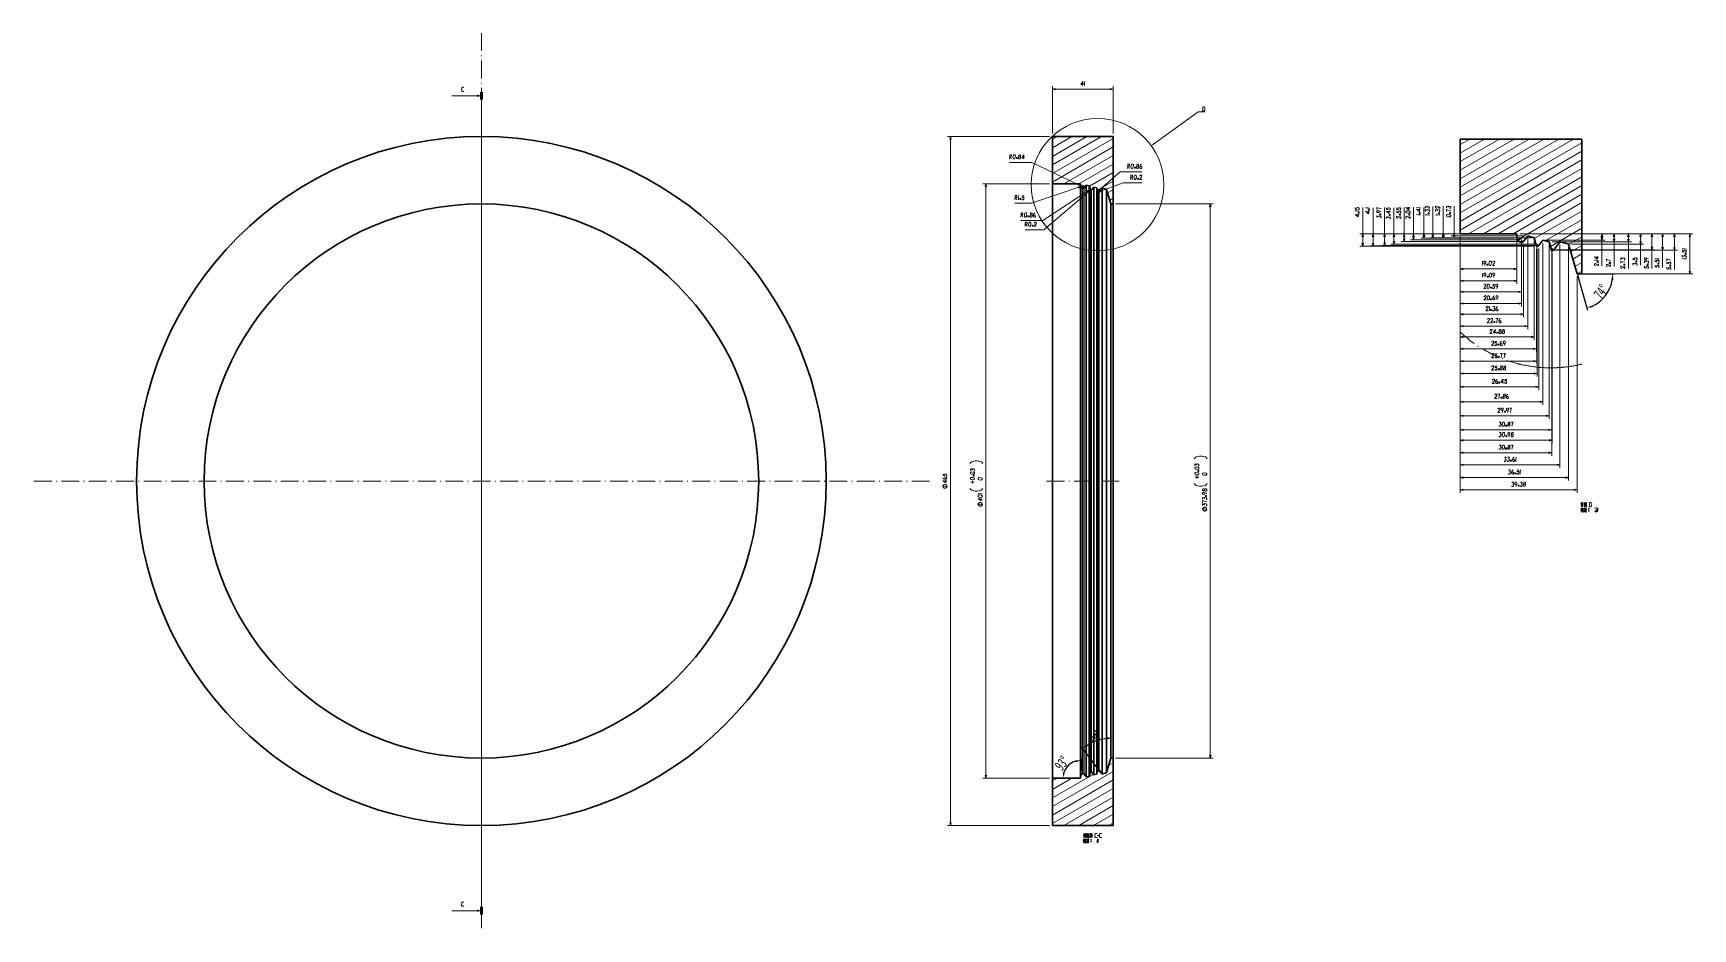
# Model space of a CAD drawing. Extents: x -214 to 8941, y -1198 to 2514.
# Drawn here: x 1541 to 2660, y 840 to 1445 of the extents above; entities that cross this region are included whole.
import ezdxf

# ---------------------------------------------------------------- set-up
doc = ezdxf.new("R2010")
doc.units = 0
doc.linetypes.add('DASHDOT', pattern=[18.5, 12, -3, 0.5, -3])
doc.styles.add('标准', font='', dxfattribs={"width": 0.667})
doc.styles.get('标准').set_extended_font_data('宋体')
doc.dimstyles.get("Standard").update_dxf_attribs({"dimtxt": 0.18, "dimasz": 0.18, "dimexe": 0.18, "dimexo": 0.0625, "dimgap": 0.09, "dimtad": 0, "dimtoh": 1, "dimdec": 4, "dimzin": 0, "dimdsep": 46, "dimtxsty": '标准', "dimcen": 0.09, "dimadec": 0, "dimazin": 0, "dimtfac": 1, "dimtdec": 4, "dimtofl": 0, "dimtmove": 0, "dimatfit": 3, "dimfxl": 1, "dimtolj": 1, "dimtzin": 0, "dimarcsym": 0})

msp = doc.modelspace()

# ---------------------------------------------------------------- blocks, each defined once
blk = doc.blocks.new('*D4')
at = {"color": 0, "lineweight": -2, "transparency": 16777216}
blk.add_line((2247.7, 944.1), (2248.3, 955.2), dxfattribs=at)
blk.add_arc((2247.6, 942), 11.9, 106.3168, 160.6837, dxfattribs=at)
at = {"color": 0, "transparency": 16777216}
for points in [[(2244.2, 954.1), (2244.3, 952.8), (2248.2, 953.9)], [(2237, 945.9), (2235.7, 946.1), (2235.7, 942)]]:
    blk.add_solid(points, dxfattribs=at)
at = {"layer": 'Defpoints', "color": 0, "transparency": 16777216}
for p in [(2242, 952.5), (2228.6, 942), (2247.6, 942), (2247.6, 942), (2247.7, 943.4)]:
    blk.add_point(p, dxfattribs=at)
at = {"color": 0, "transparency": 16777216, "insert": (2235, 952), "char_height": 7, "attachment_point": 5, "rotation": 51.4105, "style": '标准'}
blk.add_mtext('93°', dxfattribs=at)
blk = doc.blocks.new('*D6')
at = {"color": 0, "lineweight": -2, "transparency": 16777216}
for p, q in [((2259.7, 947.9), (2248.1, 963)), ((2269.6, 956.2), (2269.6, 970.3))]:
    blk.add_line(p, q, dxfattribs=at)
blk.add_arc((2269.6, 935.1), 34, 96.7492, 120.7511, dxfattribs=at)
at = {"color": 0, "transparency": 16777216}
for points in [[(2252.6, 963.7), (2251.8, 964.8), (2248.9, 962)], [(2265.5, 969.5), (2265.6, 968.2), (2269.6, 969.1)]]:
    blk.add_solid(points, dxfattribs=at)
at = {"layer": 'Defpoints', "color": 0, "transparency": 16777216}
for p in [(2262.2, 968.3), (2269.6, 955.5), (2260.1, 947.4), (2262, 945), (2269.6, 910)]:
    blk.add_point(p, dxfattribs=at)
at = {"color": 0, "transparency": 16777216, "insert": (2257.3, 971.2), "char_height": 7, "attachment_point": 5, "rotation": 18.7501, "style": '标准'}
blk.add_mtext('38°', dxfattribs=at)
blk = doc.blocks.new('*D5')
at = {"color": 0, "lineweight": -2, "transparency": 16777216}
for p, q in [((2582.6, 1281.7), (2589.4, 1257.9)), ((2585.3, 1282.3), (2607.8, 1282.3))]:
    blk.add_line(p, q, dxfattribs=at)
blk.add_arc((2582.4, 1282.3), 24.1, 295.5021, 350.4979, dxfattribs=at)
at = {"color": 0, "transparency": 16777216}
for points in [[(2605.5, 1278.4), (2606.9, 1278.3), (2606.5, 1282.3)], [(2593, 1259.9), (2592.6, 1261.1), (2589, 1259.1)]]:
    blk.add_solid(points, dxfattribs=at)
at = {"layer": 'Defpoints', "color": 0, "transparency": 16777216}
for p in [(2576.8, 1301.8), (2582.4, 1282.3), (2582.4, 1282.3), (2584.6, 1282.3), (2598.1, 1264)]:
    blk.add_point(p, dxfattribs=at)
at = {"color": 0, "transparency": 16777216, "insert": (2598.4, 1270.3), "char_height": 7, "attachment_point": 5, "rotation": 53, "style": '标准'}
blk.add_mtext('74°', dxfattribs=at)

# ---------------------------------------------------------------- dimensions: what is measured, and where the dimension line sits
for base, line1, line2, picture, middle in [((2598.1293, 1264.0009), ((2582.3938, 1282.3166), (2584.6403, 1282.3166)), ((2582.3938, 1282.3166), (2576.8084, 1301.7954)), '*D5', (2598.3839, 1270.2672)), ((2262.213, 968.2636), ((2269.567, 910.024), (2269.567, 955.5359)), ((2260.1147, 947.4104), (2261.9709, 944.9914)), '*D6', (2257.3194, 971.1719))]:
    dim = msp.add_angular_dim_2l(base=base, line1=line1, line2=line2, dimstyle='Standard', override={"dimtxt": 7, "dimasz": 4, "dimexe": 1.25, "dimexo": 0.625, "dimgap": 0.625, "dimtad": 1, "dimtih": 0, "dimtoh": 0, "dimdec": 3, "dimzin": 8, "dimdsep": 44, "dimcen": 2.5, "dimazin": 2, "dimtdec": 3, "dimtofl": 1, "dimatfit": 0, "dimtolj": 0, "dimtzin": 8})
    dim.commit()
    dim.dimension.update_dxf_attribs({"geometry": picture, "text_midpoint": middle})
dim = msp.add_angular_dim_2l(base=(2241.9911, 952.5497), line1=((2228.5669, 942.024), (2247.5878, 942.024)), line2=((2247.6617, 943.434), (2247.5878, 942.024)), dimstyle='Standard', override={"dimtxt": 7, "dimasz": 4, "dimexe": 1.25, "dimexo": 0.625, "dimgap": 0.625, "dimtad": 1, "dimtih": 0, "dimtoh": 0, "dimdec": 3, "dimzin": 8, "dimdsep": 44, "dimcen": 2.5, "dimazin": 2, "dimtdec": 3, "dimtofl": 1, "dimatfit": 0, "dimtolj": 0, "dimtzin": 8})
dim.commit()
dim.dimension.update_dxf_attribs({"geometry": '*D4', "text_midpoint": (2238.2698, 949.4597), "dimtype": 162})

# ---------------------------------------------------------------- linework, layer by layer
at = {"color": 7, "linetype": 'DASHDOT', "lineweight": 13}
for p, q in [((1843.5192, 1444.774), (1843.5192, 840.274)), ((1843.5192, 1400.024), (1843.5192, 855.024)), ((2145.7692, 1142.524), (1541.2692, 1142.524)), ((2273.6669, 1142.524), (2224.4669, 1142.524))]:
    msp.add_line(p, q, dxfattribs=at)
at = {"color": 7, "lineweight": 13}
for p, q in [((1840.6214, 1402.524), (1823.5192, 1402.524)), ((2228.5669, 1377.024), (2228.5669, 1409.0025)), ((2228.5669, 1407.0025), (2269.567, 1407.0025)), ((2269.567, 1377.024), (2269.567, 1409.0025)), ((2226.5669, 1375.024), (2157.8448, 1375.024)), ((2159.8448, 910.024), (2159.8448, 1375.024)), ((2228.5669, 1355.8549), (2261.7687, 1375.024)), ((2228.5669, 1361.6284), (2251.7687, 1375.024)), ((2228.5669, 1367.4019), (2241.7687, 1375.024)), ((2228.5669, 1373.1754), (2231.7687, 1375.024)), ((2228.5669, 1350.0814), (2269.567, 1373.7528)), ((2228.5669, 1344.3079), (2269.567, 1367.9793)), ((2503.6403, 1329.2288), (2580.0439, 1373.3404)), ((2503.6403, 1335.0023), (2570.0439, 1373.3404)), ((2503.6403, 1340.7758), (2560.0439, 1373.3404)), ((2503.6403, 1346.5493), (2550.0439, 1373.3404)), ((2503.6403, 1352.3228), (2540.0439, 1373.3404)), ((2503.6403, 1358.0963), (2530.0439, 1373.3404)), ((2503.6403, 1363.8698), (2520.0439, 1373.3404)), ((2503.6403, 1369.6433), (2510.0439, 1373.3404)), ((2503.6403, 1323.4553), (2585.6403, 1370.798)), ((2214.6859, 1357.5836), (2199.6209, 1357.5836)), ((2250.0136, 1340.6171), (2214.6859, 1357.5836)), ((2236.3431, 1343.024), (2269.567, 1362.2058)), ((2246.3431, 1343.024), (2269.567, 1356.4323)), ((2503.6403, 1317.6818), (2585.6403, 1365.0245)), ((2503.6403, 1311.9083), (2585.6403, 1359.251)), ((2226.5669, 1343.024), (2181.6598, 1343.024)), ((2183.6598, 942.024), (2183.6598, 1343.024)), ((2253.5307, 1341.4003), (2269.567, 1350.6588)), ((2258.7874, 1337.5922), (2274.2034, 1351.1911)), ((2258.977, 1338.7712), (2269.567, 1344.8853)), ((2259.359, 1337.4413), (2276.2908, 1343.7423)), ((2274.2034, 1351.1911), (2288.9884, 1351.1911)), ((2276.2908, 1343.7423), (2288.9058, 1343.7423)), ((2509.1926, 1309.3404), (2585.6403, 1353.4775)), ((2519.1926, 1309.3404), (2585.6403, 1347.704)), ((2249.1596, 1341.6925), (2214.481, 1330.0147)), ((2254.3348, 1339.5749), (2222.1165, 1318.2797)), ((2254.4486, 1338.9247), (2222.7827, 1312.0793)), ((2247.6617, 943.434), (2247.6617, 1341.614)), ((2248.7587, 944.8009), (2248.7587, 1340.2471)), ((2249.032, 944.8767), (2249.032, 1340.1713)), ((2249.9229, 944.5786), (2249.9229, 1340.4694)), ((2254.2563, 946.1784), (2254.2563, 1338.8696)), ((2254.4831, 946.3203), (2254.4831, 1338.7277)), ((2255.0171, 945.9967), (2255.0171, 1339.0513)), ((2259.3541, 947.5921), (2259.3541, 1337.4559)), ((2259.5809, 947.734), (2259.5809, 1337.3141)), ((2260.1147, 947.4104), (2260.1147, 1337.6376)), ((2265.8126, 1336.9442), (2269.567, 1339.1118)), ((2267.233, 1331.9908), (2269.567, 1333.3383)), ((2529.1926, 1309.3404), (2585.6403, 1341.9305)), ((2539.1926, 1309.3404), (2585.6403, 1336.157)), ((2214.481, 1330.0147), (2203.301, 1330.0147)), ((2271.067, 1329.5121), (2337.0371, 1329.5121)), ((2335.0371, 955.5359), (2335.0371, 1329.5121)), ((2437.8671, 1301.0316), (2437.8671, 1327.1112)), ((2444.8013, 1301.1419), (2444.8013, 1326.9292)), ((2452.5945, 1301.395), (2452.5945, 1327.1762)), ((2458.8841, 1302.4421), (2458.8841, 1326.9566)), ((2465.8182, 1304.2312), (2465.8182, 1327.0094)), ((2472.0774, 1305.2539), (2472.0774, 1327.3378)), ((2479.1647, 1306.5204), (2479.1647, 1327.0772)), ((2485.1215, 1306.6775), (2485.1215, 1327.8784)), ((2492.1744, 1306.7097), (2492.1744, 1327.9608)), ((2499.5026, 1307.8843), (2499.5026, 1327.9689)), ((2542.1697, 1305.2858), (2585.6403, 1330.3835)), ((2553.5678, 1306.0929), (2585.6403, 1324.61)), ((2222.1165, 1318.2797), (2207.3315, 1318.2797)), ((2222.7827, 1312.0793), (2210.1677, 1312.0793)), ((2560.9872, 1304.603), (2585.6403, 1318.8365)), ((2564.4604, 1300.8347), (2585.6403, 1313.063)), ((2501.6403, 1309.3404), (2435.8671, 1309.3404)), ((2553.019, 1301.0316), (2435.8671, 1301.0316)), ((2501.6403, 1309.3404), (2442.8013, 1309.3404)), ((2553.4036, 1301.1419), (2442.8013, 1301.1419)), ((2501.6403, 1309.3404), (2450.5945, 1309.3404)), ((2554.5405, 1301.395), (2450.5945, 1301.395)), ((2501.6403, 1309.3404), (2456.8841, 1309.3404)), ((2553.176, 1302.4421), (2456.8841, 1302.4421)), ((2501.6403, 1309.3404), (2463.8182, 1309.3404)), ((2544.3521, 1304.2312), (2463.8182, 1304.2312)), ((2501.6403, 1309.3404), (2470.0774, 1309.3404)), ((2543.0192, 1305.2539), (2470.0774, 1305.2539)), ((2539.682, 1309.3404), (2477.1647, 1309.3404)), ((2539.8297, 1306.5204), (2477.1647, 1306.5204)), ((2501.0815, 1309.3404), (2483.1215, 1309.3404)), ((2542.2669, 1306.6775), (2483.1215, 1306.6775)), ((2501.6403, 1309.3404), (2490.1744, 1309.3404)), ((2551.3909, 1306.7097), (2490.1744, 1306.7097)), ((2501.6403, 1309.3404), (2497.5026, 1309.3404)), ((2547.1552, 1307.8843), (2497.5026, 1307.8843)), ((2503.6403, 1307.3404), (2503.6403, 1283.6565)), ((2503.6403, 1307.3404), (2503.6403, 1275.6491)), ((2503.6403, 1307.3404), (2503.6403, 1268.1696)), ((2503.6403, 1307.3404), (2503.6403, 1260.3349)), ((2503.6403, 1307.3404), (2503.6403, 1253.0577)), ((2503.6403, 1307.3404), (2503.6403, 1245.0278)), ((2503.6403, 1307.3404), (2503.6403, 1237.7126)), ((2503.6403, 1307.3404), (2503.6403, 1229.7214)), ((2503.6403, 1307.3404), (2503.6403, 1213.072)), ((2503.6403, 1307.3404), (2503.6403, 1221.3967)), ((2503.6403, 1307.3404), (2503.6403, 1204.0813)), ((2503.6403, 1307.3404), (2503.6403, 1193.946)), ((2503.6403, 1307.3404), (2503.6403, 1184.5169)), ((2503.6403, 1307.3404), (2503.6403, 1168.0153)), ((2503.6403, 1307.3404), (2503.6403, 1175.0943)), ((2503.6403, 1307.3404), (2503.6403, 1159.6089)), ((2503.6403, 1307.3404), (2503.6403, 1151.4397)), ((2503.6403, 1307.3404), (2503.6403, 1142.8098)), ((2503.6403, 1307.3404), (2503.6403, 1134.5583)), ((2541.682, 1307.3404), (2541.682, 1283.6565)), ((2541.8297, 1304.5204), (2541.8297, 1275.6491)), ((2543.682, 1309.3404), (2601.1882, 1309.3404)), ((2543.682, 1309.3404), (2619.0147, 1309.3404)), ((2543.682, 1309.3404), (2650.0364, 1309.3404)), ((2543.682, 1309.3404), (2634.9188, 1309.3404)), ((2543.682, 1309.3404), (2609.313, 1309.3404)), ((2543.682, 1309.3404), (2627.2289, 1309.3404)), ((2543.682, 1309.3404), (2660.4398, 1309.3404)), ((2543.682, 1309.3404), (2642.0844, 1309.3404)), ((2544.8256, 1304.6775), (2544.8256, 1268.1696)), ((2545.0192, 1303.2539), (2545.0192, 1260.3349)), ((2546.3521, 1302.2312), (2546.3521, 1253.0577)), ((2549.1552, 1305.8843), (2549.1552, 1245.0278)), ((2553.3909, 1304.7097), (2553.3909, 1237.7126)), ((2554.9882, 1301.1395), (2557.4232, 1302.5454)), ((2555.019, 1299.0316), (2555.019, 1229.7214)), ((2555.176, 1300.4421), (2555.176, 1221.3967)), ((2555.4036, 1299.1419), (2555.4036, 1213.072)), ((2556.5405, 1299.395), (2556.5405, 1204.0813)), ((2559.3504, 1303.0569), (2559.3504, 1193.946)), ((2561.3504, 1305.0569), (2601.1882, 1305.0569)), ((2563.5866, 1301.8821), (2563.5866, 1184.5169)), ((2565.5866, 1303.8821), (2619.0147, 1303.8821)), ((2567.5992, 1298.3145), (2642.0844, 1298.3145)), ((2568.7357, 1298.5676), (2634.9188, 1298.5676)), ((2570.8582, 1301.9447), (2570.8582, 1151.4397)), ((2572.8582, 1303.9447), (2609.313, 1303.9447)), ((2576.654, 1300.3337), (2576.654, 1142.8098)), ((2576.7112, 1302.1342), (2585.6403, 1307.2895)), ((2578.1316, 1297.1808), (2585.6403, 1301.516)), ((2578.654, 1302.3337), (2627.2289, 1302.3337)), ((2599.1882, 1287.7135), (2599.1882, 1309.3404)), ((2607.313, 1287.1806), (2607.313, 1309.3404)), ((2617.0147, 1285.9827), (2617.0147, 1309.3404)), ((2625.2289, 1288.0813), (2625.2289, 1309.3404)), ((2632.9188, 1286.0351), (2632.9188, 1309.3404)), ((2640.0844, 1286.6301), (2640.0844, 1309.3404)), ((2648.0364, 1285.2661), (2648.0364, 1309.3404)), ((2658.4398, 1282.3166), (2658.4398, 1309.3404)), ((2565.3712, 1297.6146), (2565.3712, 1175.0943)), ((2565.3712, 1297.6146), (2565.3712, 1159.6089)), ((2565.5992, 1296.3145), (2565.5992, 1168.0153)), ((2567.2147, 1298.2042), (2650.0364, 1298.2042)), ((2579.5519, 1292.2274), (2585.6403, 1295.7425)), ((2580.9724, 1287.2739), (2585.6403, 1289.969)), ((2503.6403, 1285.6565), (2541.682, 1285.6565)), ((2503.6403, 1277.6491), (2541.8297, 1277.6491)), ((2582.3927, 1282.3205), (2585.6403, 1284.1954)), ((2582.3938, 1280.3166), (2582.3938, 1134.5583)), ((2586.6403, 1282.3166), (2660.4398, 1282.3166)), ((2503.6403, 1270.1696), (2544.8256, 1270.1696)), ((2503.6403, 1262.3349), (2545.0192, 1262.3349)), ((2503.6403, 1255.0577), (2546.3521, 1255.0577)), ((2503.6403, 1247.0278), (2549.1552, 1247.0278)), ((2503.6403, 1239.7126), (2553.3909, 1239.7126)), ((2503.6403, 1231.7214), (2555.019, 1231.7214)), ((2503.6403, 1223.3967), (2555.176, 1223.3967)), ((2503.6403, 1215.072), (2555.4036, 1215.072)), ((2503.6403, 1206.0813), (2556.5405, 1206.0813)), ((2503.6403, 1195.946), (2559.3504, 1195.946)), ((2503.6403, 1186.5169), (2563.5866, 1186.5169)), ((2503.6403, 1177.0943), (2565.3712, 1177.0943)), ((2503.6403, 1170.0153), (2565.5992, 1170.0153)), ((2503.6403, 1161.6089), (2565.3712, 1161.6089)), ((2503.6403, 1153.4397), (2570.8582, 1153.4397)), ((2503.6403, 1144.8098), (2576.654, 1144.8098)), ((2503.6403, 1136.5583), (2582.3938, 1136.5583)), ((2266.5053, 950.5194), (2269.567, 952.2871)), ((2271.067, 955.5359), (2337.0371, 955.5359)), ((2226.5669, 942.024), (2181.6598, 942.024)), ((2228.5669, 922.8423), (2269.567, 946.5136)), ((2228.5669, 928.6158), (2256.139, 944.5345)), ((2228.5669, 934.3893), (2241.7907, 942.024)), ((2228.5669, 940.1628), (2231.7907, 942.024)), ((2228.5669, 917.0688), (2269.567, 940.7401)), ((2258.9413, 946.1524), (2260.4234, 947.0081)), ((2228.5669, 911.2952), (2269.567, 934.9666)), ((2236.3651, 910.024), (2269.567, 929.1931)), ((2246.3651, 910.024), (2269.567, 923.4196)), ((2226.5669, 910.024), (2157.8448, 910.024)), ((2256.3651, 910.024), (2269.567, 917.6461)), ((2266.3651, 910.024), (2269.567, 911.8726)), ((1840.6214, 852.524), (1823.5192, 852.524))]:
    msp.add_line(p, q, dxfattribs=at)
at = {"color": 7, "lineweight": 100}
for p, q in [((1843.5192, 1405.024), (1843.5192, 1400.024)), ((1843.5192, 850.024), (1843.5192, 855.024))]:
    msp.add_line(p, q, dxfattribs=at)
at = {"color": 7, "lineweight": 35}
for p, q in [((2228.5669, 1375.024), (2269.567, 1375.024)), ((2228.5669, 1343.024), (2228.5669, 1375.024)), ((2269.567, 1329.5121), (2269.567, 1375.024)), ((2503.6403, 1309.3404), (2503.6403, 1373.3404)), ((2503.6403, 1373.3404), (2585.6403, 1373.3404)), ((2585.6403, 1282.3166), (2585.6403, 1373.3404)), ((2228.5669, 942.024), (2228.5669, 1343.024)), ((2228.5669, 1343.024), (2247.5878, 1343.024)), ((2247.5878, 942.024), (2247.5878, 1343.024)), ((2247.6617, 1341.614), (2247.5878, 1343.024)), ((2249.032, 1340.1713), (2248.7587, 1340.2471)), ((2249.9229, 1340.4694), (2251.3244, 1342.296)), ((2251.3244, 942.7521), (2251.3244, 1342.296)), ((2253.4423, 1341.7086), (2251.3244, 1342.296)), ((2253.4423, 943.3394), (2253.4423, 1341.7086)), ((2254.2563, 1338.8696), (2253.4423, 1341.7086)), ((2255.0171, 1339.0513), (2256.422, 1340.8823)), ((2256.422, 944.1658), (2256.422, 1340.8823)), ((2258.5401, 1340.2949), (2256.422, 1340.8823)), ((2258.5401, 944.7531), (2258.5401, 1340.2949)), ((2258.6173, 1340.0257), (2258.5401, 1340.2949)), ((2259.3541, 1337.4559), (2258.6173, 1340.0257)), ((2260.1147, 1337.6376), (2261.9709, 1340.0567)), ((2261.9709, 1340.0567), (2262.1759, 1340.3261)), ((2262.1759, 944.7219), (2262.1759, 1340.3261)), ((2262.5012, 1340.2341), (2262.1759, 1340.3261)), ((2264.804, 1339.5955), (2262.5012, 1340.2341)), ((2265.0738, 1339.5207), (2264.804, 1339.5955)), ((2265.0738, 945.5274), (2265.0738, 1339.5207)), ((2265.151, 1339.2515), (2265.0738, 1339.5207)), ((2267.9437, 1329.5121), (2265.151, 1339.2515)), ((2267.9437, 955.5359), (2267.9437, 1329.5121)), ((2267.9437, 1329.5121), (2269.067, 1329.5121)), ((2269.067, 1329.5121), (2269.567, 1329.5121)), ((2269.567, 955.5359), (2269.567, 1329.5121)), ((2503.6403, 1309.3404), (2541.682, 1309.3404)), ((2541.8297, 1306.5204), (2541.682, 1309.3404)), ((2544.5703, 1303.635), (2544.0239, 1303.7866)), ((2546.3521, 1304.2312), (2549.1552, 1307.8843)), ((2553.3909, 1306.7097), (2549.1552, 1307.8843)), ((2555.019, 1301.0316), (2553.3909, 1306.7097)), ((2556.5405, 1301.395), (2559.3504, 1305.0569)), ((2563.5866, 1303.8821), (2559.3504, 1305.0569)), ((2563.7409, 1303.3438), (2563.5866, 1303.8821)), ((2565.2147, 1298.2042), (2563.7409, 1303.3438)), ((2566.7357, 1298.5676), (2570.4482, 1303.4057)), ((2570.4482, 1303.4057), (2570.8582, 1303.9447)), ((2571.5087, 1303.7606), (2570.8582, 1303.9447)), ((2576.1143, 1302.4834), (2571.5087, 1303.7606)), ((2576.654, 1302.3337), (2576.1143, 1302.4834)), ((2576.8084, 1301.7954), (2576.654, 1302.3337)), ((2582.3938, 1282.3166), (2576.8084, 1301.7954)), ((2582.3938, 1282.3166), (2584.6403, 1282.3166)), ((2584.6403, 1282.3166), (2585.6403, 1282.3166)), ((2267.9437, 955.5359), (2265.151, 945.7965)), ((2267.9437, 955.5359), (2269.067, 955.5359)), ((2269.067, 955.5359), (2269.567, 955.5359)), ((2269.567, 910.024), (2269.567, 955.5359)), ((2228.5669, 910.024), (2228.5669, 942.024)), ((2228.5669, 942.024), (2247.5878, 942.024)), ((2247.6617, 943.434), (2247.5878, 942.024)), ((2249.032, 944.8767), (2248.7587, 944.8009)), ((2249.9229, 944.5786), (2251.3244, 942.7521)), ((2253.4423, 943.3394), (2251.3244, 942.7521)), ((2254.2563, 946.1784), (2253.4423, 943.3394)), ((2255.0171, 945.9967), (2256.422, 944.1658)), ((2258.5401, 944.7531), (2256.422, 944.1658)), ((2258.6173, 945.0223), (2258.5401, 944.7531)), ((2259.3541, 947.5921), (2258.6173, 945.0223)), ((2260.1147, 947.4104), (2261.9709, 944.9914)), ((2261.9709, 944.9914), (2262.1759, 944.7219)), ((2262.5012, 944.8139), (2262.1759, 944.7219)), ((2264.804, 945.4525), (2262.5012, 944.8139)), ((2265.0738, 945.5274), (2264.804, 945.4525)), ((2265.151, 945.7965), (2265.0738, 945.5274)), ((2228.5669, 910.024), (2269.567, 910.024))]:
    msp.add_line(p, q, dxfattribs=at)
for p, q in [((2542.486, 1304.7997), (2544.8256, 1306.6775)), ((2545.5523, 1303.6608), (2545.0192, 1305.2539)), ((2556.0673, 1300.9711), (2555.176, 1302.4421)), ((2555.4036, 1301.1419), (2555.1914, 1300.8028)), ((2566.2628, 1298.1438), (2565.3712, 1299.6146)), ((2565.3871, 1297.9754), (2565.5992, 1298.3145))]:
    msp.add_line(p, q)
at = {"color": 7, "linetype": 'DASHDOT', "lineweight": 13, "ltscale": 0.003821}
msp.add_line((2541.682, 1221.8944), (2541.8297, 1221.8553), dxfattribs=at)
at = {"color": 7, "linetype": 'DASHDOT', "lineweight": 13, "ltscale": 0.014029}
msp.add_line((2544.0239, 1221.3062), (2544.5703, 1221.1785), dxfattribs=at)
at = {"color": 7, "linetype": 'DASHDOT', "lineweight": 13, "ltscale": 0.025684}
msp.add_line((2584.6403, 1221.1624), (2585.6403, 1221.3979), dxfattribs=at)
at = {"color": 7, "linetype": 'DASHDOT', "lineweight": 13, "ltscale": 0.0114}
msp.add_line((2555.4725, 1219.3688), (2555.019, 1219.4167), dxfattribs=at)
at = {"color": 7, "linetype": 'DASHDOT', "lineweight": 13, "ltscale": 0.026825}
msp.add_line((2555.4725, 1219.3688), (2556.5405, 1219.2652), dxfattribs=at)
at = {"color": 7, "linetype": 'DASHDOT', "lineweight": 13, "ltscale": 0.003859}
msp.add_line((2563.5866, 1218.9039), (2563.7409, 1218.9022), dxfattribs=at)
at = {"color": 7, "linetype": 'DASHDOT', "lineweight": 13, "ltscale": 0.011341}
msp.add_line((2565.6683, 1218.9036), (2565.2147, 1218.8995), dxfattribs=at)
at = {"color": 7, "linetype": 'DASHDOT', "lineweight": 13, "ltscale": 0.02669}
msp.add_line((2565.6683, 1218.9036), (2566.7357, 1218.9222), dxfattribs=at)
at = {"color": 7, "linetype": 'DASHDOT', "lineweight": 13, "ltscale": 0.010274}
msp.add_line((2570.8582, 1219.1141), (2570.4482, 1219.0865), dxfattribs=at)
at = {"color": 7, "linetype": 'DASHDOT', "lineweight": 13, "ltscale": 0.016306}
msp.add_line((2570.8582, 1219.1141), (2571.5087, 1219.1618), dxfattribs=at)
at = {"color": 7, "linetype": 'DASHDOT', "lineweight": 13, "ltscale": 0.01361}
msp.add_line((2576.1143, 1219.6367), (2576.654, 1219.7082), dxfattribs=at)
at = {"color": 7, "linetype": 'DASHDOT', "lineweight": 13, "ltscale": 0.003895}
msp.add_line((2576.654, 1219.7082), (2576.8084, 1219.7293), dxfattribs=at)
at = {"color": 7, "lineweight": 13}
for points in [[(2248.9619, 1409.3525), (2249.1019, 1410.9275), (2249.2069, 1412.1525), (2247.7369, 1410.1225), (2249.4869, 1410.1225)], [(2250.3969, 1412.1525), (2250.2919, 1410.7525), (2250.1869, 1409.3525)], [(1831.621, 1405.499), (1830.851, 1405.499), (1830.536, 1405.604), (1830.431, 1405.709), (1830.291, 1405.919), (1830.186, 1406.304), (1830.221, 1407.424), (1830.396, 1407.949), (1830.571, 1408.194), (1830.781, 1408.299), (1831.656, 1408.299)], [(2230.4988, 1407.5202), (2228.5669, 1407.0025), (2230.4988, 1406.4849)], [(2267.6351, 1406.4849), (2269.567, 1407.0025), (2267.6351, 1407.5202)], [(2296.802, 1369.9573), (2326.8319, 1391.7889), (2331.4769, 1391.7889)], [(2329.8319, 1392.2089), (2330.8469, 1392.2089), (2331.1619, 1392.5239), (2331.3018, 1392.8389), (2331.3718, 1393.1539), (2331.4769, 1394.1339), (2331.4418, 1394.5539), (2331.2669, 1394.8689), (2330.9869, 1395.0089), (2329.9719, 1395.0089)], [(2330.0768, 1395.0089), (2329.9719, 1393.8189), (2329.8319, 1392.2089)], [(2160.3625, 1373.0922), (2159.8448, 1375.024), (2159.3272, 1373.0922)], [(2199.6209, 1359.9336), (2199.761, 1361.5086), (2199.8659, 1362.7336), (2200.7759, 1362.7336), (2200.9859, 1362.4536), (2200.916, 1361.6486), (2200.636, 1361.4736), (2199.761, 1361.4736)], [(2200.1459, 1361.4736), (2200.9859, 1359.9336)], [(2204.9959, 1360.4236), (2204.296, 1360.4236)], [(2204.3659, 1360.6336), (2204.9259, 1360.6336)], [(2204.3659, 1360.2136), (2204.9259, 1360.2136)], [(2206.7809, 1361.4386), (2206.9909, 1361.5436), (2207.2359, 1361.9986), (2207.131, 1362.4886), (2206.851, 1362.7336), (2206.4309, 1362.7336), (2206.011, 1362.4886), (2205.9059, 1362.0686), (2206.046, 1361.6836), (2206.256, 1361.4386)], [(2209.161, 1359.9336), (2209.3009, 1361.5086), (2209.4059, 1362.7336), (2207.9359, 1360.7036), (2209.6859, 1360.7036)], [(2279.2034, 1353.5412), (2279.3434, 1355.1162), (2279.4484, 1356.3411), (2280.3585, 1356.3411), (2280.5684, 1356.0611), (2280.4984, 1355.2562), (2280.2184, 1355.0811), (2279.3434, 1355.0811)], [(2279.7285, 1355.0811), (2280.5684, 1353.5412)], [(2283.9484, 1354.2412), (2284.5084, 1354.2412)], [(2286.3634, 1355.0461), (2286.5734, 1355.1512), (2286.8184, 1355.6061), (2286.7134, 1356.0961), (2286.4334, 1356.3411), (2286.0134, 1356.3411), (2285.5934, 1356.0961), (2285.4884, 1355.6761), (2285.6284, 1355.2912), (2285.8384, 1355.0461)], [(2288.5684, 1356.3411), (2288.0435, 1356.0262), (2287.6585, 1355.4312), (2287.5184, 1354.5211), (2287.6234, 1353.7861), (2288.0784, 1353.5412), (2288.5684, 1353.5412), (2288.9884, 1353.9612), (2288.9185, 1354.5911), (2288.4984, 1354.9061), (2287.9384, 1354.8711), (2287.5534, 1354.4861)], [(2184.1774, 1341.0922), (2183.6598, 1343.024), (2183.1421, 1341.0922)], [(2281.2908, 1346.0923), (2281.4308, 1347.6673), (2281.5358, 1348.8923), (2282.4458, 1348.8923), (2282.6558, 1348.6123), (2282.5858, 1347.8073), (2282.3058, 1347.6323), (2281.4308, 1347.6323)], [(2281.8158, 1347.6323), (2282.6558, 1346.0923)], [(2284.5784, 1354.0311), (2283.8784, 1354.0311)], [(2283.9484, 1353.8212), (2284.5084, 1353.8212)], [(2286.6658, 1346.5823), (2285.9658, 1346.5823)], [(2286.0358, 1346.7923), (2286.5958, 1346.7923)], [(2286.0358, 1346.3723), (2286.5958, 1346.3723)], [(2288.8358, 1346.0923), (2287.3658, 1346.0923), (2288.4858, 1347.4223), (2288.7658, 1347.8423), (2288.9058, 1348.4373), (2288.8358, 1348.7873), (2288.6608, 1348.8923), (2288.0658, 1348.8923), (2287.7508, 1348.7523), (2287.4008, 1348.1923)], [(2203.301, 1332.3647), (2203.441, 1333.9397), (2203.546, 1335.1647), (2204.456, 1335.1647), (2204.666, 1334.8847), (2204.596, 1334.0797), (2204.316, 1333.9047), (2203.441, 1333.9047)], [(2203.826, 1333.9047), (2204.666, 1332.3647)], [(2205.876, 1335.1647), (2205.771, 1333.7647), (2205.666, 1332.3647)], [(2207.276, 1332.8547), (2206.576, 1332.8547)], [(2206.646, 1333.0647), (2207.206, 1333.0647)], [(2206.646, 1332.6447), (2207.206, 1332.6447)], [(2207.976, 1332.9947), (2208.116, 1332.6097), (2208.431, 1332.3647), (2208.851, 1332.3647), (2209.271, 1332.7847), (2209.411, 1333.2047), (2209.411, 1333.6597), (2209.201, 1334.0447), (2208.816, 1334.1847), (2208.431, 1334.1147), (2208.186, 1333.9047), (2208.326, 1335.1647)], [(2208.326, 1335.0247), (2209.481, 1335.0247)], [(2246.0724, 1340.1067), (2247.738, 1341.2138), (2245.742, 1341.0879)], [(2248.0481, 1340.9868), (2250.0136, 1340.6171), (2248.4963, 1341.9201)], [(2252.2911, 1337.6036), (2253.6173, 1339.1006), (2251.7203, 1338.4673)], [(2253.1572, 1337.1513), (2254.296, 1338.7954), (2252.4877, 1337.941)], [(2259.8937, 1339.2584), (2258.7874, 1337.5922), (2260.5786, 1338.482)], [(2260.989, 1338.6002), (2259.359, 1337.4413), (2261.35, 1337.6299)], [(2207.3315, 1320.6297), (2207.4715, 1322.2047), (2207.5765, 1323.4297), (2208.4865, 1323.4297), (2208.6965, 1323.1497), (2208.6265, 1322.3447), (2208.3465, 1322.1697), (2207.4715, 1322.1697)], [(2207.8565, 1322.1697), (2208.6965, 1320.6297)], [(2212.7065, 1321.1197), (2212.0065, 1321.1197)], [(2212.0765, 1321.3297), (2212.6365, 1321.3297)], [(2212.0765, 1320.9097), (2212.6365, 1320.9097)], [(2214.4915, 1322.1347), (2214.7015, 1322.2397), (2214.9465, 1322.6947), (2214.8415, 1323.1847), (2214.5615, 1323.4297), (2214.1415, 1323.4297), (2213.7215, 1323.1847), (2213.6165, 1322.7647), (2213.7565, 1322.3797), (2213.9665, 1322.1347)], [(2216.6965, 1323.4297), (2216.1715, 1323.1147), (2215.7865, 1322.5197), (2215.6465, 1321.6097), (2215.7515, 1320.8747), (2216.2065, 1320.6297), (2216.6965, 1320.6297), (2217.1165, 1321.0497), (2217.0465, 1321.6797), (2216.6265, 1321.9947), (2216.0665, 1321.9597), (2215.6815, 1321.5747)], [(2335.5548, 1327.5803), (2335.0371, 1329.5121), (2334.5195, 1327.5803)], [(2434.8872, 1325.6062), (2435.2722, 1325.7462), (2435.5172, 1326.0612), (2435.5172, 1326.4812), (2435.0971, 1326.9012), (2434.6771, 1327.0412), (2434.2221, 1327.0412), (2433.8371, 1326.8312), (2433.6971, 1326.4462), (2433.7672, 1326.0612), (2433.9771, 1325.8162), (2432.7171, 1325.9562)], [(2432.7171, 1324.9062), (2434.1171, 1324.8012), (2435.5172, 1324.6962)], [(2435.5172, 1322.0712), (2433.9421, 1322.2112), (2432.7171, 1322.3162), (2434.7471, 1320.8462), (2434.7471, 1322.5962)], [(2432.8571, 1325.9562), (2432.8571, 1327.1112)], [(2434.8171, 1323.3662), (2434.8171, 1323.9262)], [(2435.0272, 1323.9962), (2435.0272, 1323.2962)], [(2435.2371, 1323.3662), (2435.2371, 1323.9262)], [(2439.6512, 1326.9292), (2441.0513, 1326.8242), (2442.4513, 1326.7192)], [(2442.4513, 1324.0942), (2440.8763, 1324.2342), (2439.6512, 1324.3392), (2441.6813, 1322.8692), (2441.6813, 1324.6192)], [(2441.7513, 1325.3892), (2441.7513, 1325.9492)], [(2441.9612, 1326.0192), (2441.9612, 1325.3192)], [(2442.1713, 1325.3892), (2442.1713, 1325.9492)], [(2450.2446, 1326.4062), (2448.5295, 1326.6862), (2447.8995, 1326.9312), (2447.4445, 1327.1762), (2447.4445, 1325.8112)], [(2448.8096, 1324.9012), (2448.9495, 1324.5162), (2448.9495, 1324.0262), (2448.6696, 1323.7462), (2448.2145, 1323.6412), (2447.6895, 1323.7812), (2447.4445, 1324.0612), (2447.4445, 1324.6912), (2447.7595, 1325.0412), (2448.2846, 1325.1112), (2450.2446, 1324.2712)], [(2449.7896, 1320.1062), (2449.9996, 1320.1762), (2450.1746, 1320.2812), (2450.2446, 1320.4912), (2450.2446, 1320.9112), (2450.1395, 1321.0862), (2449.9296, 1321.3312), (2448.9846, 1321.5412), (2448.7396, 1321.4012), (2448.5996, 1321.1212), (2448.6696, 1320.8412), (2447.4445, 1321.5412), (2447.4445, 1320.2812)], [(2449.5446, 1322.3112), (2449.5446, 1322.8712)], [(2449.7545, 1322.9412), (2449.7545, 1322.2412)], [(2449.9645, 1322.3112), (2449.9645, 1322.8712)], [(2455.9041, 1325.4516), (2456.2891, 1325.5916), (2456.5341, 1325.9066), (2456.5341, 1326.3266), (2456.1141, 1326.7466), (2455.6941, 1326.8866), (2455.2391, 1326.8866), (2454.8541, 1326.6766), (2454.7141, 1326.2916), (2454.7841, 1325.9066), (2454.9941, 1325.6616), (2453.7341, 1325.8016)], [(2456.5341, 1324.2266), (2454.9591, 1324.3666), (2453.7341, 1324.4716), (2455.7641, 1323.0016), (2455.7641, 1324.7516)], [(2456.0791, 1319.4666), (2456.2891, 1319.5366), (2456.4641, 1319.6416), (2456.5341, 1319.8516), (2456.5341, 1320.2716), (2456.4291, 1320.4466), (2456.2191, 1320.6916), (2455.2741, 1320.9016), (2455.0291, 1320.7616), (2454.8891, 1320.4816), (2454.9591, 1320.2016), (2453.7341, 1320.9016), (2453.7341, 1319.6416)], [(2453.8741, 1325.8016), (2453.8741, 1326.9566)], [(2455.8341, 1321.6716), (2455.8341, 1322.2316)], [(2456.0441, 1322.3016), (2456.0441, 1321.6016)], [(2456.2541, 1321.6716), (2456.2541, 1322.2316)], [(2462.8383, 1325.5044), (2463.2232, 1325.6444), (2463.4683, 1325.9594), (2463.4683, 1326.3794), (2463.0482, 1326.7994), (2462.6282, 1326.9394), (2462.1732, 1326.9394), (2461.7883, 1326.7294), (2461.6483, 1326.3444), (2461.7183, 1325.9594), (2461.9282, 1325.7144), (2460.6682, 1325.8544)], [(2462.8383, 1323.2994), (2463.2232, 1323.4394), (2463.4683, 1323.7544), (2463.4683, 1324.1744), (2463.0482, 1324.5944), (2462.6282, 1324.7344), (2462.1732, 1324.7344), (2461.7883, 1324.5244), (2461.6483, 1324.1394), (2461.7183, 1323.7544), (2461.9282, 1323.5094), (2460.6682, 1323.6494)], [(2463.4683, 1321.1294), (2463.4683, 1319.6594), (2462.1382, 1320.7794), (2461.7183, 1321.0594), (2461.1232, 1321.1994), (2460.7733, 1321.1294), (2460.6682, 1320.9544), (2460.6682, 1320.3594), (2460.8082, 1320.0444), (2461.3682, 1319.6944)], [(2460.8082, 1325.8544), (2460.8082, 1327.0094)], [(2460.8082, 1323.6494), (2460.8082, 1324.8044)], [(2462.7683, 1321.9694), (2462.7683, 1322.5294)], [(2462.9782, 1322.5994), (2462.9782, 1321.8994)], [(2463.1882, 1321.9694), (2463.1882, 1322.5294)], [(2469.7274, 1326.8128), (2468.1524, 1326.9528), (2466.9274, 1327.0578), (2468.9574, 1325.5878), (2468.9574, 1327.3378)], [(2469.7274, 1321.1078), (2469.7274, 1319.6378), (2468.3974, 1320.7578), (2467.9774, 1321.0378), (2467.3824, 1321.1777), (2467.0324, 1321.1078), (2466.9274, 1320.9327), (2466.9274, 1320.3377), (2467.0674, 1320.0227), (2467.6274, 1319.6728)], [(2469.0274, 1321.9478), (2469.0274, 1322.5078)], [(2469.2374, 1322.5778), (2469.2374, 1321.8777)], [(2469.4474, 1321.9478), (2469.4474, 1322.5078)], [(2474.0147, 1327.0773), (2475.4147, 1326.9723), (2476.8147, 1326.8673)], [(2476.8147, 1325.6423), (2475.2397, 1325.7823), (2474.0147, 1325.8873), (2476.0447, 1324.4173), (2476.0447, 1326.1673)], [(2474.0147, 1322.3173), (2475.4147, 1322.2123), (2476.8147, 1322.1073)], [(2476.1147, 1323.0873), (2476.1147, 1323.6473)], [(2476.3247, 1323.7173), (2476.3247, 1323.0173)], [(2476.5347, 1323.0873), (2476.5347, 1323.6473)], [(2482.3165, 1326.4434), (2482.5265, 1326.5134), (2482.7015, 1326.6184), (2482.7715, 1326.8284), (2482.7715, 1327.2484), (2482.6664, 1327.4234), (2482.4565, 1327.6684), (2481.5115, 1327.8784), (2481.2665, 1327.7384), (2481.1265, 1327.4584), (2481.1965, 1327.1784), (2479.9714, 1327.8784), (2479.9714, 1326.6184)], [(2482.3165, 1324.3084), (2482.5265, 1324.3784), (2482.7015, 1324.4834), (2482.7715, 1324.6934), (2482.7715, 1325.1134), (2482.6664, 1325.2884), (2482.4565, 1325.5334), (2481.5115, 1325.7434), (2481.2665, 1325.6034), (2481.1265, 1325.3234), (2481.1965, 1325.0434), (2479.9714, 1325.7434), (2479.9714, 1324.4834)], [(2479.9714, 1322.2083), (2481.3715, 1322.1034), (2482.7715, 1321.9984)], [(2482.0715, 1322.9784), (2482.0715, 1323.5384)], [(2482.2814, 1323.6084), (2482.2814, 1322.9084)], [(2482.4915, 1322.9784), (2482.4915, 1323.5384)], [(2489.8244, 1327.8908), (2489.8244, 1326.4208), (2488.4944, 1327.5408), (2488.0744, 1327.8208), (2487.4794, 1327.9608), (2487.1294, 1327.8908), (2487.0244, 1327.7158), (2487.0244, 1327.1208), (2487.1644, 1326.8058), (2487.7244, 1326.4558)], [(2489.3694, 1324.2858), (2489.5794, 1324.3558), (2489.7544, 1324.4608), (2489.8244, 1324.6708), (2489.8244, 1325.0908), (2489.7194, 1325.2658), (2489.5094, 1325.5108), (2488.5644, 1325.7208), (2488.3194, 1325.5808), (2488.1794, 1325.3008), (2488.2494, 1325.0208), (2487.0244, 1325.7208), (2487.0244, 1324.4608)], [(2487.0244, 1322.1858), (2488.4244, 1322.0808), (2489.8244, 1321.9758)], [(2489.1244, 1322.9558), (2489.1244, 1323.5158)], [(2489.3344, 1323.5858), (2489.3344, 1322.8858)], [(2489.5444, 1322.9558), (2489.5444, 1323.5158)], [(2496.6976, 1326.5339), (2496.9076, 1326.6039), (2497.0826, 1326.7089), (2497.1526, 1326.9189), (2497.1526, 1327.3389), (2497.0476, 1327.5139), (2496.8376, 1327.7589), (2495.8926, 1327.9689), (2495.6476, 1327.8289), (2495.5076, 1327.5489), (2495.5776, 1327.2689), (2494.3525, 1327.9689), (2494.3525, 1326.7089)], [(2497.1526, 1325.0639), (2495.4376, 1325.3439), (2494.8076, 1325.5889), (2494.3525, 1325.8339), (2494.3525, 1324.4689)], [(2496.4526, 1323.1389), (2496.4526, 1323.6989)], [(2496.6625, 1323.7689), (2496.6625, 1323.0689)], [(2496.8726, 1323.1389), (2496.8726, 1323.6989)], [(2210.1677, 1314.4293), (2210.3077, 1316.0043), (2210.4127, 1317.2292), (2211.3227, 1317.2292), (2211.5327, 1316.9493), (2211.4627, 1316.1443), (2211.1827, 1315.9693), (2210.3077, 1315.9693)], [(2210.6927, 1315.9693), (2211.5327, 1314.4293)], [(2215.5427, 1314.9193), (2214.8427, 1314.9193)], [(2214.9127, 1315.1293), (2215.4727, 1315.1293)], [(2214.9127, 1314.7093), (2215.4727, 1314.7093)], [(2217.7127, 1314.4293), (2216.2426, 1314.4293), (2217.3626, 1315.7592), (2217.6426, 1316.1793), (2217.7827, 1316.7743), (2217.7127, 1317.1243), (2217.5377, 1317.2292), (2216.9427, 1317.2292), (2216.6277, 1317.0892), (2216.2777, 1316.5293)], [(2498.9849, 1309.8162), (2499.5026, 1307.8843), (2500.0202, 1309.8162)], [(2438.3848, 1307.4086), (2437.8671, 1309.3404), (2437.3495, 1307.4086)], [(2437.3495, 1302.9635), (2437.8671, 1301.0316), (2438.3848, 1302.9635)], [(2445.3189, 1307.4086), (2444.8013, 1309.3404), (2444.2836, 1307.4086)], [(2444.2836, 1303.0737), (2444.8013, 1301.1419), (2445.3189, 1303.0737)], [(2453.1122, 1307.4086), (2452.5945, 1309.3404), (2452.0769, 1307.4086)], [(2452.0769, 1303.3269), (2452.5945, 1301.395), (2453.1122, 1303.3269)], [(2459.4017, 1307.4086), (2458.8841, 1309.3404), (2458.3665, 1307.4086)], [(2458.3665, 1304.374), (2458.8841, 1302.4421), (2459.4017, 1304.374)], [(2466.3359, 1307.4086), (2465.8182, 1309.3404), (2465.3006, 1307.4086)], [(2465.3006, 1306.1631), (2465.8182, 1304.2312), (2466.3359, 1306.1631)], [(2472.595, 1307.4086), (2472.0774, 1309.3404), (2471.5598, 1307.4086)], [(2471.5598, 1307.1858), (2472.0774, 1305.2539), (2472.595, 1307.1858)], [(2479.6823, 1307.4086), (2479.1647, 1309.3404), (2478.647, 1307.4086)], [(2478.647, 1308.4523), (2479.1647, 1306.5204), (2479.6823, 1308.4523)], [(2485.6391, 1307.4086), (2485.1215, 1309.3404), (2484.6038, 1307.4086)], [(2484.6038, 1308.6093), (2485.1215, 1306.6775), (2485.6391, 1308.6093)], [(2492.692, 1307.4086), (2492.1744, 1309.3404), (2491.6567, 1307.4086)], [(2491.6567, 1308.6415), (2492.1744, 1306.7097), (2492.692, 1308.6415)], [(2500.0202, 1307.4086), (2499.5026, 1309.3404), (2498.9849, 1307.4086)], [(2599.7058, 1307.4086), (2599.1882, 1309.3404), (2598.6705, 1307.4086)], [(2598.6705, 1306.9888), (2599.1882, 1305.0569), (2599.7058, 1306.9888)], [(2607.8306, 1307.4086), (2607.313, 1309.3404), (2606.7954, 1307.4086)], [(2606.7954, 1305.8765), (2607.313, 1303.9447), (2607.8306, 1305.8765)], [(2617.5324, 1307.4086), (2617.0147, 1309.3404), (2616.4971, 1307.4086)], [(2616.4971, 1305.814), (2617.0147, 1303.8821), (2617.5324, 1305.814)], [(2625.7465, 1307.4086), (2625.2289, 1309.3404), (2624.7112, 1307.4086)], [(2624.7112, 1304.2656), (2625.2289, 1302.3337), (2625.7465, 1304.2656)], [(2633.4364, 1307.4086), (2632.9188, 1309.3404), (2632.4011, 1307.4086)], [(2632.4011, 1300.4994), (2632.9188, 1298.5676), (2633.4364, 1300.4994)], [(2640.602, 1307.4086), (2640.0844, 1309.3404), (2639.5667, 1307.4086)], [(2639.5667, 1300.2463), (2640.0844, 1298.3145), (2640.602, 1300.2463)], [(2648.554, 1307.4086), (2648.0364, 1309.3404), (2647.5187, 1307.4086)], [(2647.5187, 1300.1361), (2648.0364, 1298.2042), (2648.554, 1300.1361)], [(2653.2897, 1299.2585), (2654.6898, 1299.1535), (2656.0898, 1299.0485)], [(2655.4598, 1296.8435), (2655.8448, 1296.9835), (2656.0898, 1297.2985), (2656.0898, 1297.7185), (2655.6697, 1298.1385), (2655.2498, 1298.2785), (2654.7947, 1298.2785), (2654.4097, 1298.0685), (2654.2698, 1297.6835), (2654.3398, 1297.2985), (2654.5497, 1297.0535), (2653.2897, 1297.1935)], [(2653.4298, 1297.1935), (2653.4298, 1298.3485)], [(2658.9574, 1307.4086), (2658.4398, 1309.3404), (2657.9221, 1307.4086)], [(2518.7061, 1290.8065), (2518.6011, 1289.4065), (2518.4961, 1288.0065)], [(2520.6661, 1289.4415), (2520.2811, 1289.3015), (2519.7911, 1289.3015), (2519.5111, 1289.5815), (2519.4061, 1290.0365), (2519.5461, 1290.5615), (2519.8261, 1290.8065), (2520.4561, 1290.8065), (2520.8061, 1290.4915), (2520.8761, 1289.9665), (2520.0361, 1288.0065)], [(2522.2761, 1288.4965), (2521.5761, 1288.4965)], [(2521.6461, 1288.7065), (2522.2061, 1288.7065)], [(2521.6461, 1288.2865), (2522.2061, 1288.2865)], [(2526.7561, 1288.0065), (2525.2861, 1288.0065), (2526.4061, 1289.3365), (2526.6861, 1289.7565), (2526.8261, 1290.3515), (2526.7561, 1290.7015), (2526.5811, 1290.8065), (2525.9861, 1290.8065), (2525.6711, 1290.6665), (2525.3211, 1290.1065)], [(2596.8382, 1293.4885), (2595.2632, 1293.6284), (2594.0382, 1293.7335), (2596.0682, 1292.2635), (2596.0682, 1294.0135)], [(2594.0382, 1291.5634), (2595.4382, 1291.4585), (2596.8382, 1291.3535)], [(2596.8382, 1289.1835), (2596.8382, 1287.7135), (2595.5082, 1288.8335), (2595.0882, 1289.1135), (2594.4932, 1289.2534), (2594.1432, 1289.1835), (2594.0382, 1289.0085), (2594.0382, 1288.4135), (2594.1782, 1288.0985), (2594.7382, 1287.7485)], [(2596.1382, 1290.0235), (2596.1382, 1290.5835)], [(2596.3482, 1290.6535), (2596.3482, 1289.9535)], [(2596.5582, 1290.0235), (2596.5582, 1290.5835)], [(2604.963, 1291.4156), (2603.248, 1291.6956), (2602.618, 1291.9406), (2602.163, 1292.1856), (2602.163, 1290.8206)], [(2604.963, 1288.6506), (2604.963, 1287.1806), (2603.633, 1288.3006), (2603.213, 1288.5806), (2602.618, 1288.7206), (2602.268, 1288.6506), (2602.163, 1288.4756), (2602.163, 1287.8806), (2602.303, 1287.5656), (2602.863, 1287.2156)], [(2604.263, 1289.4906), (2604.263, 1290.0506)], [(2604.473, 1290.1206), (2604.473, 1289.4206)], [(2604.683, 1289.4906), (2604.683, 1290.0506)], [(2614.2097, 1291.6877), (2614.4197, 1291.7577), (2614.5947, 1291.8627), (2614.6647, 1292.0727), (2614.6647, 1292.4927), (2614.5597, 1292.6677), (2614.3497, 1292.9127), (2613.4047, 1293.1227), (2613.1597, 1292.9827), (2613.0197, 1292.7027), (2613.0897, 1292.4227), (2611.8647, 1293.1227), (2611.8647, 1291.8627)], [(2614.6647, 1290.2177), (2612.9497, 1290.4977), (2612.3197, 1290.7427), (2611.8647, 1290.9877), (2611.8647, 1289.6227)], [(2614.6647, 1287.4527), (2614.6647, 1285.9827), (2613.3347, 1287.1027), (2612.9147, 1287.3827), (2612.3197, 1287.5226), (2611.9697, 1287.4527), (2611.8647, 1287.2776), (2611.8647, 1286.6826), (2612.0047, 1286.3676), (2612.5647, 1286.0177)], [(2613.9647, 1288.2927), (2613.9647, 1288.8527)], [(2614.1747, 1288.9227), (2614.1747, 1288.2227)], [(2614.3847, 1288.2927), (2614.3847, 1288.8527)], [(2622.2489, 1291.6163), (2622.6339, 1291.7563), (2622.8789, 1292.0713), (2622.8789, 1292.4913), (2622.4589, 1292.9113), (2622.0389, 1293.0513), (2621.5839, 1293.0513), (2621.1989, 1292.8413), (2621.0589, 1292.4563), (2621.1289, 1292.0713), (2621.3389, 1291.8263), (2620.0789, 1291.9663)], [(2622.4239, 1288.0813), (2622.6339, 1288.1513), (2622.8089, 1288.2563), (2622.8789, 1288.4663), (2622.8789, 1288.8863), (2622.7739, 1289.0613), (2622.5639, 1289.3063), (2621.6189, 1289.5163), (2621.3739, 1289.3763), (2621.2339, 1289.0963), (2621.3039, 1288.8163), (2620.0789, 1289.5163), (2620.0789, 1288.2563)], [(2620.2189, 1291.9663), (2620.2189, 1293.1213)], [(2622.1789, 1290.2863), (2622.1789, 1290.8463)], [(2622.3889, 1290.9163), (2622.3889, 1290.2163)], [(2622.5989, 1290.2863), (2622.5989, 1290.8463)], [(2629.1337, 1293.0351), (2629.2737, 1292.6501), (2629.2737, 1292.1601), (2628.9938, 1291.8801), (2628.5388, 1291.7751), (2628.0137, 1291.9151), (2627.7687, 1292.1951), (2627.7687, 1292.8251), (2628.0837, 1293.1751), (2628.6088, 1293.2451), (2630.5688, 1292.4051)], [(2630.1138, 1289.6401), (2630.3238, 1289.7101), (2630.4988, 1289.8151), (2630.5688, 1290.0251), (2630.5688, 1290.4451), (2630.4637, 1290.6201), (2630.2538, 1290.8651), (2629.3088, 1291.0751), (2629.0638, 1290.9351), (2628.9238, 1290.6551), (2628.9938, 1290.3751), (2627.7687, 1291.0751), (2627.7687, 1289.8151)], [(2629.9388, 1286.0351), (2630.3238, 1286.175), (2630.5688, 1286.4901), (2630.5688, 1286.9101), (2630.1487, 1287.33), (2629.7288, 1287.4701), (2629.2737, 1287.4701), (2628.8887, 1287.26), (2628.7488, 1286.8751), (2628.8188, 1286.4901), (2629.0288, 1286.2451), (2627.7687, 1286.385)], [(2627.9088, 1286.385), (2627.9088, 1287.54)], [(2629.8688, 1288.3101), (2629.8688, 1288.8701)], [(2630.0788, 1288.9401), (2630.0788, 1288.2401)], [(2630.2888, 1288.3101), (2630.2888, 1288.8701)], [(2634.9344, 1292.6501), (2636.3344, 1292.5451), (2637.7343, 1292.4401)], [(2637.1044, 1290.2351), (2637.4893, 1290.3751), (2637.7343, 1290.6901), (2637.7343, 1291.1101), (2637.3143, 1291.5301), (2636.8944, 1291.6701), (2636.4393, 1291.6701), (2636.0544, 1291.4601), (2635.9144, 1291.0751), (2635.9843, 1290.6901), (2636.1943, 1290.4451), (2634.9344, 1290.5851)], [(2637.1044, 1286.6301), (2637.4893, 1286.7701), (2637.7343, 1287.0851), (2637.7343, 1287.5051), (2637.3143, 1287.925), (2636.8944, 1288.0651), (2636.4393, 1288.0651), (2636.0544, 1287.855), (2635.9144, 1287.4701), (2635.9843, 1287.0851), (2636.1943, 1286.8401), (2634.9344, 1286.98)], [(2635.0743, 1290.5851), (2635.0743, 1291.7401)], [(2635.0743, 1286.98), (2635.0743, 1288.135)], [(2637.0344, 1288.9051), (2637.0344, 1289.4651)], [(2637.2443, 1289.5351), (2637.2443, 1288.8351)], [(2637.4544, 1288.9051), (2637.4544, 1289.4651)], [(2645.6863, 1291.6711), (2643.9714, 1291.9511), (2643.3414, 1292.1961), (2642.8864, 1292.4411), (2642.8864, 1291.0761)], [(2645.0564, 1288.8711), (2645.4413, 1289.0111), (2645.6863, 1289.3261), (2645.6863, 1289.7461), (2645.2664, 1290.1661), (2644.8464, 1290.3061), (2644.3914, 1290.3061), (2644.0064, 1290.0961), (2643.8664, 1289.7111), (2643.9363, 1289.3261), (2644.1464, 1289.0811), (2642.8864, 1289.2211)], [(2643.0264, 1289.2211), (2643.0264, 1290.3761)], [(2644.9864, 1287.5411), (2644.9864, 1288.1011)], [(2645.1964, 1288.1711), (2645.1964, 1287.4711)], [(2645.4064, 1287.5411), (2645.4064, 1288.1011)], [(2655.6348, 1293.3085), (2655.8448, 1293.3785), (2656.0198, 1293.4835), (2656.0898, 1293.6935), (2656.0898, 1294.1135), (2655.9847, 1294.2885), (2655.7748, 1294.5335), (2654.8298, 1294.7435), (2654.5848, 1294.6035), (2654.4448, 1294.3235), (2654.5148, 1294.0435), (2653.2897, 1294.7435), (2653.2897, 1293.4835)], [(2653.2897, 1292.6085), (2654.6898, 1292.5035), (2656.0898, 1292.3985)], [(2655.3898, 1295.5135), (2655.3898, 1296.0735)], [(2655.5998, 1296.1435), (2655.5998, 1295.4435)], [(2655.8098, 1295.5135), (2655.8098, 1296.0735)], [(2505.5721, 1286.1742), (2503.6403, 1285.6565), (2505.5721, 1285.1389)], [(2505.5721, 1278.1667), (2503.6403, 1277.6491), (2505.5721, 1277.1314)], [(2518.815, 1282.7991), (2518.71, 1281.3991), (2518.605, 1279.9991)], [(2520.775, 1281.4341), (2520.39, 1281.2941), (2519.9, 1281.2941), (2519.62, 1281.5741), (2519.515, 1282.0291), (2519.655, 1282.5541), (2519.935, 1282.7991), (2520.565, 1282.7991), (2520.915, 1282.4841), (2520.985, 1281.9591), (2520.145, 1279.9991)], [(2522.385, 1280.4891), (2521.685, 1280.4891)], [(2521.755, 1280.6991), (2522.315, 1280.6991)], [(2521.755, 1280.2791), (2522.315, 1280.2791)], [(2526.655, 1281.4341), (2526.27, 1281.2941), (2525.78, 1281.2941), (2525.5, 1281.5741), (2525.395, 1282.0291), (2525.535, 1282.5541), (2525.815, 1282.7991), (2526.445, 1282.7991), (2526.795, 1282.4841), (2526.865, 1281.9591), (2526.025, 1279.9991)], [(2539.7501, 1285.1389), (2541.682, 1285.6565), (2539.7501, 1286.1742)], [(2539.8979, 1277.1314), (2541.8297, 1277.6491), (2539.8979, 1278.1667)], [(2645.0564, 1285.2661), (2645.4413, 1285.4061), (2645.6863, 1285.7211), (2645.6863, 1286.1411), (2645.2664, 1286.5611), (2644.8464, 1286.7011), (2644.3914, 1286.7011), (2644.0064, 1286.4911), (2643.8664, 1286.1061), (2643.9363, 1285.7211), (2644.1464, 1285.4761), (2642.8864, 1285.6161)], [(2643.0264, 1285.6161), (2643.0264, 1286.7711)], [(2657.9221, 1284.2484), (2658.4398, 1282.3166), (2658.9574, 1284.2484)], [(2505.5721, 1270.6872), (2503.6403, 1270.1696), (2505.5721, 1269.652)], [(2520.8904, 1272.5196), (2519.4204, 1272.5196), (2520.5404, 1273.8496), (2520.8204, 1274.2696), (2520.9605, 1274.8646), (2520.8904, 1275.2146), (2520.7155, 1275.3196), (2520.1204, 1275.3196), (2519.8054, 1275.1796), (2519.4554, 1274.6196)], [(2521.0048, 1264.6849), (2519.5347, 1264.6849), (2520.6548, 1266.0149), (2520.9348, 1266.4349), (2521.0748, 1267.0299), (2521.0048, 1267.3799), (2520.8298, 1267.4849), (2520.2347, 1267.4849), (2519.9197, 1267.3449), (2519.5698, 1266.7849)], [(2524.6704, 1273.0096), (2523.9705, 1273.0096)], [(2524.0404, 1273.2196), (2524.6004, 1273.2196)], [(2524.0404, 1272.7996), (2524.6004, 1272.7996)], [(2524.7847, 1265.1749), (2524.0848, 1265.1749)], [(2524.1547, 1265.3849), (2524.7148, 1265.3849)], [(2524.1547, 1264.9649), (2524.7148, 1264.9649)], [(2525.3704, 1273.1496), (2525.5104, 1272.7646), (2525.8254, 1272.5196), (2526.2454, 1272.5196), (2526.6654, 1272.9396), (2526.8054, 1273.3596), (2526.8054, 1273.8146), (2526.5955, 1274.1996), (2526.2105, 1274.3396), (2525.8254, 1274.2696), (2525.5804, 1274.0596), (2525.7205, 1275.3196)], [(2526.5347, 1267.4849), (2526.0098, 1267.1699), (2525.6248, 1266.5749), (2525.4847, 1265.6649), (2525.5898, 1264.9299), (2526.0447, 1264.6849), (2526.5347, 1264.6849), (2526.9548, 1265.1049), (2526.8848, 1265.7349), (2526.4648, 1266.0499), (2525.9047, 1266.0149), (2525.5198, 1265.6299)], [(2525.7205, 1275.1796), (2526.8754, 1275.1796)], [(2528.8355, 1273.9546), (2528.4504, 1273.8146), (2527.9605, 1273.8146), (2527.6804, 1274.0946), (2527.5754, 1274.5496), (2527.7155, 1275.0746), (2527.9954, 1275.3196), (2528.6254, 1275.3196), (2528.9754, 1275.0046), (2529.0454, 1274.4796), (2528.2054, 1272.5196)], [(2528.9147, 1266.1199), (2528.5297, 1265.9799), (2528.0397, 1265.9799), (2527.7598, 1266.2599), (2527.6547, 1266.7149), (2527.7947, 1267.2399), (2528.0748, 1267.4849), (2528.7048, 1267.4849), (2529.0548, 1267.1699), (2529.1248, 1266.6449), (2528.2847, 1264.6849)], [(2542.8937, 1269.652), (2544.8256, 1270.1696), (2542.8937, 1270.6872)], [(2505.5721, 1262.8525), (2503.6403, 1262.3349), (2505.5721, 1261.8173)], [(2505.5721, 1255.5753), (2503.6403, 1255.0577), (2505.5721, 1254.5401)], [(2522.3887, 1257.4077), (2520.9187, 1257.4077), (2522.0387, 1258.7377), (2522.3187, 1259.1577), (2522.4587, 1259.7527), (2522.3887, 1260.1028), (2522.2137, 1260.2077), (2521.6187, 1260.2077), (2521.3037, 1260.0677), (2520.9537, 1259.5078)], [(2523.3687, 1260.2077), (2523.2637, 1258.8077), (2523.1587, 1257.4077)], [(2524.7687, 1257.8977), (2524.0687, 1257.8977)], [(2524.1387, 1258.1077), (2524.6987, 1258.1077)], [(2524.1387, 1257.6877), (2524.6987, 1257.6877)], [(2525.4687, 1257.8627), (2525.5387, 1257.6527), (2525.6437, 1257.4778), (2525.8537, 1257.4077), (2526.2737, 1257.4077), (2526.4487, 1257.5127), (2526.6937, 1257.7227), (2526.9037, 1258.6677), (2526.7637, 1258.9128), (2526.4837, 1259.0527), (2526.2037, 1258.9827), (2526.9037, 1260.2077), (2525.6437, 1260.2077)], [(2528.6537, 1260.2077), (2528.1287, 1259.8927), (2527.7437, 1259.2977), (2527.6037, 1258.3877), (2527.7087, 1257.6527), (2528.1637, 1257.4077), (2528.6537, 1257.4077), (2529.0737, 1257.8277), (2529.0037, 1258.4577), (2528.5837, 1258.7727), (2528.0237, 1258.7377), (2527.6387, 1258.3528)], [(2543.0874, 1261.8173), (2545.0192, 1262.3349), (2543.0874, 1262.8525)], [(2544.4202, 1254.5401), (2546.3521, 1255.0577), (2544.4202, 1255.5753)], [(2505.5721, 1247.5454), (2503.6403, 1247.0278), (2505.5721, 1246.5102)], [(2523.1602, 1249.3778), (2521.6903, 1249.3778), (2522.8102, 1250.7078), (2523.0902, 1251.1278), (2523.2302, 1251.7228), (2523.1602, 1252.0728), (2522.9852, 1252.1778), (2522.3903, 1252.1778), (2522.0753, 1252.0378), (2521.7252, 1251.4778)], [(2525.0506, 1242.0626), (2523.5806, 1242.0626), (2524.7006, 1243.3925), (2524.9806, 1243.8126), (2525.1206, 1244.4076), (2525.0506, 1244.7576), (2524.8756, 1244.8625), (2524.2806, 1244.8625), (2523.9656, 1244.7226), (2523.6156, 1244.1626)], [(2525.4002, 1249.3778), (2523.9302, 1249.3778), (2525.0502, 1250.7078), (2525.3303, 1251.1278), (2525.4702, 1251.7228), (2525.4002, 1252.0728), (2525.2252, 1252.1778), (2524.6303, 1252.1778), (2524.3153, 1252.0378), (2523.9652, 1251.4778)], [(2527.0456, 1242.0626), (2527.1856, 1243.6375), (2527.2906, 1244.8625), (2525.8206, 1242.8326), (2527.5706, 1242.8326)], [(2526.8702, 1249.8678), (2526.1702, 1249.8678)], [(2526.2402, 1250.0778), (2526.8002, 1250.0778)], [(2526.2402, 1249.6578), (2526.8002, 1249.6578)], [(2528.1652, 1249.3778), (2528.4453, 1251.0928), (2528.6903, 1251.7228), (2528.9352, 1252.1778), (2527.5703, 1252.1778)], [(2528.9706, 1242.5526), (2528.2706, 1242.5526)], [(2528.3406, 1242.7625), (2528.9006, 1242.7625)], [(2528.3406, 1242.3426), (2528.9006, 1242.3426)], [(2530.6852, 1252.1778), (2530.1602, 1251.8628), (2529.7752, 1251.2678), (2529.6353, 1250.3578), (2529.7402, 1249.6228), (2530.1953, 1249.3778), (2530.6852, 1249.3778), (2531.1052, 1249.7978), (2531.0352, 1250.4278), (2530.6152, 1250.7428), (2530.0552, 1250.7078), (2529.6702, 1250.3228)], [(2530.7556, 1243.5676), (2530.9656, 1243.6725), (2531.2106, 1244.1276), (2531.1056, 1244.6176), (2530.8256, 1244.8625), (2530.4056, 1244.8625), (2529.9856, 1244.6176), (2529.8806, 1244.1975), (2530.0206, 1243.8126), (2530.2306, 1243.5676)], [(2532.9956, 1243.5676), (2533.2056, 1243.6725), (2533.4506, 1244.1276), (2533.3456, 1244.6176), (2533.0656, 1244.8625), (2532.6456, 1244.8625), (2532.2256, 1244.6176), (2532.1206, 1244.1975), (2532.2606, 1243.8126), (2532.4706, 1243.5676)], [(2547.2233, 1246.5102), (2549.1552, 1247.0278), (2547.2233, 1247.5454)], [(2505.5721, 1240.2302), (2503.6403, 1239.7126), (2505.5721, 1239.1949)], [(2505.5721, 1232.239), (2503.6403, 1231.7214), (2505.5721, 1231.2038)], [(2526.0572, 1234.0714), (2524.5872, 1234.0714), (2525.7072, 1235.4014), (2525.9872, 1235.8214), (2526.1271, 1236.4164), (2526.0572, 1236.7664), (2525.8821, 1236.8714), (2525.2872, 1236.8714), (2524.9722, 1236.7314), (2524.6222, 1236.1714)], [(2526.8272, 1234.7014), (2526.9672, 1234.3164), (2527.2822, 1234.0714), (2527.7022, 1234.0714), (2528.1222, 1234.4914), (2528.2622, 1234.9114), (2528.2622, 1235.3664), (2528.0522, 1235.7514), (2527.6672, 1235.8914), (2527.2822, 1235.8214), (2527.0372, 1235.6115), (2527.1772, 1236.8714)], [(2527.1772, 1236.7314), (2528.3322, 1236.7314)], [(2529.7322, 1234.5614), (2529.0322, 1234.5614)], [(2529.1022, 1234.7714), (2529.6622, 1234.7714)], [(2529.1022, 1234.3514), (2529.6622, 1234.3514)], [(2531.4822, 1236.8714), (2530.9572, 1236.5564), (2530.5721, 1235.9614), (2530.4322, 1235.0514), (2530.5372, 1234.3164), (2530.9922, 1234.0714), (2531.4822, 1234.0714), (2531.9022, 1234.4914), (2531.8322, 1235.1214), (2531.4122, 1235.4364), (2530.8522, 1235.4014), (2530.4672, 1235.0164)], [(2533.8622, 1235.5064), (2533.4772, 1235.3664), (2532.9872, 1235.3664), (2532.7072, 1235.6464), (2532.6022, 1236.1014), (2532.7422, 1236.6264), (2533.0222, 1236.8714), (2533.6522, 1236.8714), (2534.0021, 1236.5564), (2534.0721, 1236.0314), (2533.2322, 1234.0714)], [(2551.4591, 1239.1949), (2553.3909, 1239.7126), (2551.4591, 1240.2302)], [(2553.0872, 1231.2038), (2555.019, 1231.7214), (2553.0872, 1232.239)], [(2505.5721, 1223.9143), (2503.6403, 1223.3967), (2505.5721, 1222.8791)], [(2526.1794, 1217.422), (2524.7094, 1217.422), (2525.8294, 1218.752), (2526.1094, 1219.172), (2526.2494, 1219.767), (2526.1794, 1220.117), (2526.0044, 1220.222), (2525.4094, 1220.222), (2525.0944, 1220.082), (2524.7445, 1219.522)], [(2526.2406, 1225.7467), (2524.7706, 1225.7467), (2525.8906, 1227.0767), (2526.1706, 1227.4967), (2526.3106, 1228.0917), (2526.2406, 1228.4417), (2526.0656, 1228.5467), (2525.4706, 1228.5467), (2525.1556, 1228.4067), (2524.8056, 1227.8467)], [(2526.9494, 1218.052), (2527.0894, 1217.667), (2527.4044, 1217.422), (2527.8244, 1217.422), (2528.2445, 1217.842), (2528.3844, 1218.262), (2528.3844, 1218.717), (2528.1744, 1219.102), (2527.7894, 1219.242), (2527.4044, 1219.172), (2527.1594, 1218.962), (2527.2994, 1220.222)], [(2527.0106, 1226.3767), (2527.1506, 1225.9917), (2527.4656, 1225.7467), (2527.8856, 1225.7467), (2528.3056, 1226.1667), (2528.4456, 1226.5867), (2528.4456, 1227.0417), (2528.2356, 1227.4267), (2527.8507, 1227.5667), (2527.4656, 1227.4967), (2527.2206, 1227.2867), (2527.3606, 1228.5467)], [(2527.2994, 1220.082), (2528.4544, 1220.082)], [(2527.3606, 1228.4067), (2528.5156, 1228.4067)], [(2529.9156, 1226.2367), (2529.2156, 1226.2367)], [(2529.2856, 1226.4467), (2529.8456, 1226.4467)], [(2529.2856, 1226.0267), (2529.8456, 1226.0267)], [(2531.2106, 1225.7467), (2531.4906, 1227.4617), (2531.7356, 1228.0917), (2531.9806, 1228.5467), (2530.6156, 1228.5467)], [(2531.6394, 1218.927), (2531.8494, 1219.032), (2532.0944, 1219.487), (2531.9894, 1219.977), (2531.7094, 1220.222), (2531.2894, 1220.222), (2530.8695, 1219.977), (2530.7644, 1219.5569), (2530.9044, 1219.172), (2531.1144, 1218.927)], [(2533.2756, 1225.7467), (2533.5556, 1227.4617), (2533.8006, 1228.0917), (2534.0456, 1228.5467), (2532.6806, 1228.5467)], [(2533.8794, 1218.927), (2534.0894, 1219.032), (2534.3344, 1219.487), (2534.2294, 1219.977), (2533.9494, 1220.222), (2533.5294, 1220.222), (2533.1094, 1219.977), (2533.0044, 1219.5569), (2533.1444, 1219.172), (2533.3544, 1218.927)], [(2553.2441, 1222.8791), (2555.176, 1223.3967), (2553.2441, 1223.9143)], [(2505.5721, 1215.5896), (2503.6403, 1215.072), (2505.5721, 1214.5543)], [(2526.6779, 1208.4313), (2525.2079, 1208.4313), (2526.3279, 1209.7613), (2526.6079, 1210.1813), (2526.7479, 1210.7763), (2526.6779, 1211.1263), (2526.5029, 1211.2313), (2525.9079, 1211.2313), (2525.5929, 1211.0913), (2525.2429, 1210.5313)], [(2528.4979, 1211.2313), (2527.9729, 1210.9163), (2527.5879, 1210.3213), (2527.4479, 1209.4113), (2527.5529, 1208.6763), (2528.0079, 1208.4313), (2528.4979, 1208.4313), (2528.9179, 1208.8513), (2528.8479, 1209.4813), (2528.4279, 1209.7963), (2527.8679, 1209.7613), (2527.4829, 1209.3763)], [(2529.8544, 1217.912), (2529.1544, 1217.912)], [(2529.2244, 1218.1219), (2529.7844, 1218.1219)], [(2529.2244, 1217.702), (2529.7844, 1217.702)], [(2530.3179, 1208.9213), (2529.6179, 1208.9213)], [(2529.6879, 1209.1313), (2530.2479, 1209.1313)], [(2529.6879, 1208.7113), (2530.2479, 1208.7113)], [(2532.2429, 1208.4313), (2532.3829, 1210.0063), (2532.4879, 1211.2313), (2531.0179, 1209.2013), (2532.7679, 1209.2013)], [(2533.4679, 1209.0613), (2533.6079, 1208.6763), (2533.9229, 1208.4313), (2534.3429, 1208.4313), (2534.7629, 1208.8513), (2534.9029, 1209.2713), (2534.9029, 1209.7263), (2534.6929, 1210.1113), (2534.3079, 1210.2513), (2533.9229, 1210.1813), (2533.6779, 1209.9713), (2533.8179, 1211.2313)], [(2533.8179, 1211.0913), (2534.9729, 1211.0913)], [(2553.4717, 1214.5543), (2555.4036, 1215.072), (2553.4717, 1215.5896)], [(2505.5721, 1206.5989), (2503.6403, 1206.0813), (2505.5721, 1205.5636)], [(2528.2578, 1198.296), (2526.7878, 1198.296), (2527.9078, 1199.6259), (2528.1879, 1200.046), (2528.3278, 1200.641), (2528.2578, 1200.991), (2528.0828, 1201.0959), (2527.4879, 1201.0959), (2527.1729, 1200.956), (2526.8228, 1200.396)], [(2529.6229, 1198.296), (2529.9028, 1200.011), (2530.1478, 1200.641), (2530.3928, 1201.0959), (2529.0278, 1201.0959)], [(2531.7929, 1198.786), (2531.0928, 1198.786)], [(2531.1628, 1198.9959), (2531.7228, 1198.9959)], [(2531.1628, 1198.576), (2531.7228, 1198.576)], [(2533.5778, 1199.801), (2533.7878, 1199.9059), (2534.0328, 1200.361), (2533.9279, 1200.851), (2533.6478, 1201.0959), (2533.2278, 1201.0959), (2532.8079, 1200.851), (2532.7028, 1200.4309), (2532.8428, 1200.046), (2533.0529, 1199.801)], [(2535.7828, 1201.0959), (2535.2578, 1200.7809), (2534.8729, 1200.1859), (2534.7329, 1199.2759), (2534.8378, 1198.541), (2535.2929, 1198.296), (2535.7828, 1198.296), (2536.2028, 1198.7159), (2536.1328, 1199.3459), (2535.7128, 1199.661), (2535.1528, 1199.6259), (2534.7678, 1199.241)], [(2554.6087, 1205.5636), (2556.5405, 1206.0813), (2554.6087, 1206.5989)], [(2505.5721, 1196.4636), (2503.6403, 1195.946), (2505.5721, 1195.4283)], [(2505.5721, 1187.0346), (2503.6403, 1186.5169), (2505.5721, 1185.9993)], [(2530.4109, 1188.8669), (2528.9409, 1188.8669), (2530.0609, 1190.1969), (2530.3409, 1190.6169), (2530.4809, 1191.2119), (2530.4109, 1191.562), (2530.2359, 1191.6669), (2529.6409, 1191.6669), (2529.3259, 1191.5269), (2528.9759, 1190.967)], [(2532.4409, 1190.3019), (2532.0559, 1190.1619), (2531.5659, 1190.1619), (2531.2859, 1190.4419), (2531.1809, 1190.8969), (2531.3209, 1191.4219), (2531.6009, 1191.6669), (2532.2309, 1191.6669), (2532.5809, 1191.3519), (2532.6509, 1190.8269), (2531.8109, 1188.8669)], [(2534.0509, 1189.3569), (2533.3509, 1189.3569)], [(2533.4209, 1189.5669), (2533.9809, 1189.5669)], [(2533.4209, 1189.1469), (2533.9809, 1189.1469)], [(2536.0109, 1190.3019), (2535.6259, 1190.1619), (2535.1359, 1190.1619), (2534.8559, 1190.4419), (2534.7509, 1190.8969), (2534.8909, 1191.4219), (2535.1709, 1191.6669), (2535.8009, 1191.6669), (2536.1509, 1191.3519), (2536.2209, 1190.8269), (2535.3809, 1188.8669)], [(2537.5159, 1188.8669), (2537.7959, 1190.5819), (2538.0409, 1191.2119), (2538.2859, 1191.6669), (2536.9209, 1191.6669)], [(2557.4186, 1195.4283), (2559.3504, 1195.946), (2557.4186, 1196.4636)], [(2561.6547, 1185.9993), (2563.5866, 1186.5169), (2561.6547, 1187.0346)], [(2505.5721, 1177.6119), (2503.6403, 1177.0943), (2505.5721, 1176.5767)], [(2529.7807, 1179.8993), (2529.8507, 1179.6893), (2529.9557, 1179.5143), (2530.1657, 1179.4443), (2530.5857, 1179.4443), (2530.7607, 1179.5493), (2531.0057, 1179.7593), (2531.2157, 1180.7043), (2531.0757, 1180.9493), (2530.7957, 1181.0893), (2530.5157, 1181.0193), (2531.2157, 1182.2443), (2529.9557, 1182.2443)], [(2529.8422, 1172.8203), (2529.9122, 1172.6103), (2530.0172, 1172.4353), (2530.2272, 1172.3653), (2530.6472, 1172.3653), (2530.8222, 1172.4702), (2531.0672, 1172.6803), (2531.2772, 1173.6252), (2531.1372, 1173.8703), (2530.8572, 1174.0103), (2530.5772, 1173.9402), (2531.2772, 1175.1653), (2530.0172, 1175.1653)], [(2534.9257, 1179.9343), (2534.2257, 1179.9343)], [(2534.2957, 1180.1443), (2534.8557, 1180.1443)], [(2534.2957, 1179.7243), (2534.8557, 1179.7243)], [(2536.9472, 1173.8003), (2536.5622, 1173.6602), (2536.0722, 1173.6602), (2535.7922, 1173.9402), (2535.6872, 1174.3953), (2535.8272, 1174.9203), (2536.1072, 1175.1653), (2536.7372, 1175.1653), (2537.0872, 1174.8503), (2537.1572, 1174.3253), (2536.3172, 1172.3653)], [(2536.7107, 1180.9493), (2536.9207, 1181.0543), (2537.1657, 1181.5093), (2537.0607, 1181.9993), (2536.7807, 1182.2443), (2536.3607, 1182.2443), (2535.9407, 1181.9993), (2535.8357, 1181.5793), (2535.9757, 1181.1943), (2536.1857, 1180.9493)], [(2538.4607, 1179.4443), (2538.7407, 1181.1593), (2538.9857, 1181.7893), (2539.2307, 1182.2443), (2537.8657, 1182.2443)], [(2538.9422, 1173.8703), (2539.1522, 1173.9753), (2539.3972, 1174.4303), (2539.2922, 1174.9203), (2539.0122, 1175.1653), (2538.5922, 1175.1653), (2538.1722, 1174.9203), (2538.0672, 1174.5002), (2538.2072, 1174.1153), (2538.4172, 1173.8703)], [(2563.4393, 1176.5767), (2565.3712, 1177.0943), (2563.4393, 1177.6119)], [(2505.5721, 1170.5329), (2503.6403, 1170.0153), (2505.5721, 1169.4976)], [(2529.7807, 1164.4139), (2529.8507, 1164.2039), (2529.9557, 1164.029), (2530.1657, 1163.959), (2530.5857, 1163.959), (2530.7607, 1164.0639), (2531.0057, 1164.274), (2531.2157, 1165.2189), (2531.0757, 1165.464), (2530.7957, 1165.6039), (2530.5157, 1165.5339), (2531.2157, 1166.7589), (2529.9557, 1166.7589)], [(2534.9257, 1164.4489), (2534.2257, 1164.4489)], [(2534.9872, 1172.8553), (2534.2872, 1172.8553)], [(2534.2957, 1164.6589), (2534.8557, 1164.6589)], [(2534.2957, 1164.239), (2534.8557, 1164.239)], [(2534.3572, 1173.0652), (2534.9172, 1173.0652)], [(2534.3572, 1172.6453), (2534.9172, 1172.6453)], [(2536.7107, 1165.464), (2536.9207, 1165.5689), (2537.1657, 1166.024), (2537.0607, 1166.5139), (2536.7807, 1166.7589), (2536.3607, 1166.7589), (2535.9407, 1166.5139), (2535.8357, 1166.0939), (2535.9757, 1165.709), (2536.1857, 1165.464)], [(2538.4607, 1163.959), (2538.7407, 1165.674), (2538.9857, 1166.304), (2539.2307, 1166.7589), (2537.8657, 1166.7589)], [(2563.6674, 1169.4976), (2565.5992, 1170.0153), (2563.6674, 1170.5329)], [(2181.6598, 1154.3348), (2180.4931, 1155.5015), (2178.1598, 1156.0848), (2176.4098, 1156.0848), (2174.0764, 1155.5015), (2172.9098, 1154.3348)], [(2333.0371, 1157.5724), (2331.8704, 1158.739), (2329.5371, 1159.3224), (2327.7871, 1159.3224), (2325.4538, 1158.739), (2324.2871, 1157.5724)], [(2326.9821, 1152.6374), (2327.1921, 1152.7073), (2327.3671, 1152.8123), (2327.4371, 1153.0223), (2327.4371, 1153.4424), (2327.3321, 1153.6173), (2327.1221, 1153.8623), (2326.1771, 1154.0724), (2325.9321, 1153.9323), (2325.7921, 1153.6523), (2325.8621, 1153.3723), (2324.6371, 1154.0724), (2324.6371, 1152.8123)], [(2505.5721, 1162.1266), (2503.6403, 1161.6089), (2505.5721, 1161.0913)], [(2505.5721, 1153.9573), (2503.6403, 1153.4397), (2505.5721, 1152.922)], [(2533.2242, 1156.2447), (2533.2943, 1156.0346), (2533.3992, 1155.8597), (2533.6093, 1155.7896), (2534.0292, 1155.7896), (2534.2042, 1155.8947), (2534.4493, 1156.1046), (2534.6592, 1157.0497), (2534.5192, 1157.2946), (2534.2393, 1157.4347), (2533.9592, 1157.3647), (2534.6592, 1158.5896), (2533.3992, 1158.5896)], [(2535.3593, 1156.2447), (2535.4293, 1156.0346), (2535.5342, 1155.8597), (2535.7443, 1155.7896), (2536.1643, 1155.7896), (2536.3392, 1155.8947), (2536.5842, 1156.1046), (2536.7943, 1157.0497), (2536.6542, 1157.2946), (2536.3743, 1157.4347), (2536.0942, 1157.3647), (2536.7943, 1158.5896), (2535.5342, 1158.5896)], [(2538.1943, 1156.2796), (2537.4943, 1156.2796)], [(2537.5643, 1156.4897), (2538.1243, 1156.4897)], [(2537.5643, 1156.0697), (2538.1243, 1156.0697)], [(2539.9443, 1158.5896), (2539.4193, 1158.2747), (2539.0342, 1157.6797), (2538.8942, 1156.7697), (2538.9993, 1156.0346), (2539.4543, 1155.7896), (2539.9443, 1155.7896), (2540.3643, 1156.2097), (2540.2943, 1156.8396), (2539.8743, 1157.1546), (2539.3143, 1157.1197), (2538.9293, 1156.7347)], [(2541.2742, 1158.5896), (2541.1693, 1157.1897), (2541.0643, 1155.7896)], [(2563.4393, 1161.0913), (2565.3712, 1161.6089), (2563.4393, 1162.1266)], [(2568.9264, 1152.922), (2570.8582, 1153.4397), (2568.9264, 1153.9573)], [(2156.8648, 1145.8648), (2157.2498, 1146.0049), (2157.4948, 1146.3199), (2157.4948, 1146.7398), (2157.0748, 1147.1599), (2156.6548, 1147.2998), (2156.1998, 1147.2998), (2155.8148, 1147.0898), (2155.6748, 1146.7049), (2155.7448, 1146.3199), (2155.9548, 1146.0749), (2154.6948, 1146.2148)], [(2154.6948, 1144.7448), (2155.0098, 1144.2198), (2155.6048, 1143.8348), (2156.5148, 1143.6949), (2157.2498, 1143.7999), (2157.4948, 1144.2549), (2157.4948, 1144.7448), (2157.0748, 1145.1649), (2156.4448, 1145.0948), (2156.1298, 1144.6749), (2156.1648, 1144.1148), (2156.5498, 1143.7299)], [(2157.4948, 1142.4698), (2155.9198, 1142.6099), (2154.6948, 1142.7148), (2156.7248, 1141.2448), (2156.7248, 1142.9948)], [(2154.8348, 1146.2148), (2154.8348, 1147.3698)], [(2175.6048, 1149.3998), (2175.8148, 1149.4698), (2175.9898, 1149.5749), (2176.0598, 1149.7849), (2176.0598, 1150.2049), (2175.9548, 1150.3799), (2175.7448, 1150.6248), (2174.7997, 1150.8348), (2174.5548, 1150.6949), (2174.4148, 1150.4149), (2174.4848, 1150.1349), (2173.2598, 1150.8348), (2173.2598, 1149.5749)], [(2173.4698, 1141.8398), (2174.6598, 1141.8398), (2175.8498, 1141.8398)], [(2174.6598, 1140.9998), (2174.6598, 1142.6798)], [(2175.3598, 1145.7599), (2175.3598, 1146.3199)], [(2175.5698, 1146.3899), (2175.5698, 1145.6899)], [(2175.7798, 1145.7599), (2175.7798, 1146.3199)], [(2324.8471, 1145.0774), (2326.0371, 1145.0774), (2327.2271, 1145.0774)], [(2326.0371, 1144.2374), (2326.0371, 1145.9174)], [(2326.7371, 1148.9973), (2326.7371, 1149.5573)], [(2326.9471, 1149.6274), (2326.9471, 1148.9273)], [(2327.1571, 1148.9973), (2327.1571, 1149.5573)], [(2505.5721, 1145.3274), (2503.6403, 1144.8098), (2505.5721, 1144.2921)], [(2536.0871, 1147.6148), (2536.1571, 1147.4048), (2536.2622, 1147.2298), (2536.4721, 1147.1598), (2536.8922, 1147.1598), (2537.0671, 1147.2648), (2537.3121, 1147.4748), (2537.5222, 1148.4198), (2537.3821, 1148.6648), (2537.1021, 1148.8048), (2536.8221, 1148.7348), (2537.5222, 1149.9597), (2536.2622, 1149.9597)], [(2539.2722, 1149.9597), (2538.7471, 1149.6448), (2538.3621, 1149.0498), (2538.2221, 1148.1398), (2538.3272, 1147.4048), (2538.7821, 1147.1598), (2539.2722, 1147.1598), (2539.6921, 1147.5798), (2539.6221, 1148.2097), (2539.2022, 1148.5248), (2538.6422, 1148.4898), (2538.2571, 1148.1048)], [(2538.327, 1139.3633), (2538.397, 1139.1533), (2538.502, 1138.9783), (2538.712, 1138.9083), (2539.132, 1138.9083), (2539.3071, 1139.0133), (2539.5521, 1139.2233), (2539.762, 1140.1683), (2539.622, 1140.4133), (2539.342, 1140.5533), (2539.062, 1140.4833), (2539.762, 1141.7083), (2538.502, 1141.7083)], [(2541.0921, 1147.6498), (2540.3922, 1147.6498)], [(2541.7221, 1140.3433), (2541.337, 1140.2033), (2540.8471, 1140.2033), (2540.567, 1140.4833), (2540.462, 1140.9383), (2540.6021, 1141.4633), (2540.882, 1141.7083), (2541.512, 1141.7083), (2541.8621, 1141.3933), (2541.9321, 1140.8683), (2541.092, 1138.9083)], [(2540.4621, 1147.8598), (2541.0222, 1147.8598)], [(2540.4621, 1147.4398), (2541.0222, 1147.4398)], [(2541.7921, 1147.7898), (2541.9321, 1147.4048), (2542.2471, 1147.1598), (2542.6671, 1147.1598), (2543.0871, 1147.5798), (2543.2271, 1147.9998), (2543.2271, 1148.4548), (2543.0172, 1148.8398), (2542.6321, 1148.9798), (2542.2471, 1148.9098), (2542.0021, 1148.6998), (2542.1422, 1149.9597)], [(2542.1422, 1149.8198), (2543.2971, 1149.8198)], [(2544.2072, 1149.9597), (2544.1021, 1148.5598), (2543.9971, 1147.1598)], [(2544.032, 1139.3633), (2544.1021, 1139.1533), (2544.207, 1138.9783), (2544.4171, 1138.9083), (2544.837, 1138.9083), (2545.012, 1139.0133), (2545.257, 1139.2233), (2545.467, 1140.1683), (2545.327, 1140.4133), (2545.0471, 1140.5533), (2544.767, 1140.4833), (2545.467, 1141.7083), (2544.207, 1141.7083)], [(2547.252, 1140.4133), (2547.462, 1140.5183), (2547.707, 1140.9733), (2547.6021, 1141.4633), (2547.322, 1141.7083), (2546.902, 1141.7083), (2546.4821, 1141.4633), (2546.377, 1141.0433), (2546.517, 1140.6583), (2546.7271, 1140.4133)], [(2574.7222, 1144.2921), (2576.654, 1144.8098), (2574.7222, 1145.3274)], [(2157.8448, 1138.6115), (2154.3448, 1139.3115)], [(2172.9098, 1137.4998), (2174.0764, 1136.3332), (2176.4098, 1135.7498), (2178.1598, 1135.7498), (2180.4931, 1136.3332), (2181.6598, 1137.4998)], [(2178.5098, 1133.9998), (2179.9098, 1133.8948), (2181.3098, 1133.7899)], [(2181.3098, 1130.2549), (2179.7348, 1130.3948), (2178.5098, 1130.4998), (2180.5398, 1129.0298), (2180.5398, 1130.7798)], [(2324.2871, 1140.7374), (2325.4538, 1139.5707), (2327.7871, 1138.9874), (2329.5371, 1138.9874), (2331.8704, 1139.5707), (2333.0371, 1140.7373)], [(2331.1821, 1136.7823), (2331.0771, 1136.9923), (2330.6221, 1137.2374), (2330.1321, 1137.1324), (2329.8871, 1136.8524), (2329.8871, 1136.4323), (2330.1321, 1136.0124), (2330.5521, 1135.9073), (2330.9371, 1136.0474), (2331.1821, 1136.2574)], [(2331.2521, 1134.7874), (2331.3921, 1134.4023), (2331.3921, 1133.9124), (2331.1121, 1133.6324), (2330.6571, 1133.5273), (2330.1321, 1133.6674), (2329.8871, 1133.9474), (2329.8871, 1134.5774), (2330.2021, 1134.9273), (2330.7271, 1134.9973), (2332.6871, 1134.1573)], [(2332.2321, 1129.9923), (2332.4421, 1130.0623), (2332.6171, 1130.1674), (2332.6871, 1130.3774), (2332.6871, 1130.7974), (2332.5821, 1130.9724), (2332.3721, 1131.2173), (2331.4271, 1131.4273), (2331.1821, 1131.2874), (2331.0421, 1131.0074), (2331.1121, 1130.7274), (2329.8871, 1131.4273), (2329.8871, 1130.1674)], [(2331.9871, 1132.1974), (2331.9871, 1132.7574)], [(2332.1971, 1132.8274), (2332.1971, 1132.1274)], [(2332.4071, 1132.1974), (2332.4071, 1132.7574)], [(2505.5721, 1137.076), (2503.6403, 1136.5583), (2505.5721, 1136.0407)], [(2543.332, 1139.3983), (2542.632, 1139.3983)], [(2542.702, 1139.6083), (2543.262, 1139.6083)], [(2542.702, 1139.1883), (2543.262, 1139.1883)], [(2580.462, 1136.0407), (2582.3938, 1136.5583), (2580.462, 1137.076)], [(2181.6598, 1126.3965), (2178.1598, 1127.0965)], [(2333.0371, 1123.159), (2329.5371, 1123.859)], [(2332.6871, 1128.5223), (2330.9721, 1128.8023), (2330.3421, 1129.0474), (2329.8871, 1129.2924), (2329.8871, 1127.9273)], [(2332.2321, 1125.7924), (2332.4421, 1125.8623), (2332.6171, 1125.9673), (2332.6871, 1126.1773), (2332.6871, 1126.5974), (2332.5821, 1126.7723), (2332.3721, 1127.0174), (2331.4271, 1127.2274), (2331.1821, 1127.0873), (2331.0421, 1126.8073), (2331.1121, 1126.5273), (2329.8871, 1127.2274), (2329.8871, 1125.9673)], [(2584.8153, 1127.0104), (2585.3403, 1127.1154)], [(2584.8503, 1121.8654), (2585.5502, 1122.2504)], [(2585.3052, 1123.3004), (2584.8853, 1123.1604)], [(2585.3752, 1124.3154), (2584.9203, 1123.2304)], [(2584.9553, 1122.5304), (2585.4803, 1122.7054)], [(2585.4453, 1123.5454), (2584.9902, 1122.5304)], [(2585.0953, 1127.9554), (2585.3752, 1127.5004)], [(2585.2003, 1125.4004), (2585.5853, 1125.9604)], [(2585.3403, 1127.1854), (2585.2703, 1125.5404)], [(2585.7603, 1123.0204), (2585.4453, 1122.5304)], [(2585.5853, 1126.1354), (2586.7402, 1126.3104)], [(2585.6903, 1124.0004), (2585.5853, 1123.4404)], [(2585.6553, 1127.2904), (2586.6003, 1127.4304)], [(2585.6903, 1123.8604), (2586.7402, 1124.0004)], [(2585.7253, 1126.7304), (2586.4952, 1126.8354)], [(2585.7603, 1128.0254), (2585.9352, 1127.5004)], [(2585.9352, 1123.5804), (2585.7603, 1123.0204)], [(2585.7953, 1123.0904), (2585.7953, 1121.3754)], [(2586.0053, 1123.3004), (2586.7053, 1123.4054)], [(2586.0753, 1124.4904), (2586.2502, 1124.1054)], [(2586.0753, 1122.8804), (2586.1102, 1121.4804)], [(2586.0753, 1122.7754), (2586.6003, 1122.8454)], [(2586.1102, 1122.2154), (2586.4952, 1122.2854)], [(2586.1453, 1127.3604), (2586.1453, 1126.2054), (2586.1453, 1125.0154)], [(2586.5653, 1121.7254), (2586.1453, 1121.6554)], [(2586.4252, 1128.1304), (2586.2502, 1127.3954)], [(2586.3203, 1123.3354), (2586.2502, 1122.7754)], [(2586.6353, 1122.9504), (2586.5653, 1121.5504)], [(2586.7753, 1124.1054), (2586.6353, 1123.6504)], [(2587.5453, 1123.7204), (2587.4403, 1122.8104), (2587.3353, 1122.3904), (2587.0203, 1121.5154)], [(2587.0552, 1123.6504), (2588.1053, 1123.7904)], [(2587.3002, 1128.0604), (2587.3002, 1126.5904), (2587.3002, 1125.0854)], [(2587.3002, 1128.0254), (2587.3002, 1126.6254), (2587.3002, 1125.2254)], [(2588.7703, 1127.8854), (2587.3002, 1127.7454)], [(2587.3002, 1125.3304), (2588.6653, 1125.4354)], [(2587.3702, 1126.1354), (2587.8602, 1126.5554)], [(2587.8602, 1123.2304), (2587.7553, 1122.3904), (2587.6152, 1121.5504), (2587.4053, 1121.8304)], [(2587.4753, 1123.0554), (2587.8602, 1123.1254)], [(2588.0703, 1127.6054), (2587.5103, 1126.8004)], [(2587.5453, 1124.5604), (2587.6503, 1124.0004)], [(2587.8253, 1127.0454), (2588.5253, 1126.3104)], [(2587.8253, 1125.9604), (2588.1752, 1125.5754)], [(2587.8602, 1127.2554), (2588.3153, 1127.3254)], [(2587.8602, 1126.5554), (2588.0703, 1126.8354)], [(2588.2452, 1121.9704), (2587.8602, 1121.4454)], [(2587.9302, 1126.3454), (2588.1752, 1126.0654)], [(2588.0703, 1126.8354), (2588.4203, 1127.4654)], [(2588.2452, 1123.2304), (2588.0703, 1122.6704)], [(2588.1752, 1122.9854), (2588.7352, 1121.5504)], [(2588.3853, 1123.8604), (2588.2452, 1123.2304)], [(2588.5253, 1122.6004), (2588.2452, 1121.9704)], [(2588.3153, 1123.4754), (2589.0153, 1123.6154)], [(2588.4553, 1124.5954), (2588.3853, 1123.8604)], [(2588.5253, 1126.3104), (2588.7003, 1126.3454)], [(2588.7352, 1123.5454), (2588.5253, 1122.6004)], [(2588.7352, 1125.1554), (2588.7352, 1125.2604), (2588.6653, 1125.4354)], [(2588.7352, 1125.2604), (2588.7352, 1126.6254), (2588.7703, 1128.0254)], [(2588.7352, 1121.5504), (2589.0502, 1121.5504)], [(2590.0653, 1123.6854), (2590.4503, 1123.6854)], [(2590.0653, 1122.4254), (2590.4503, 1122.4254)], [(2590.1003, 1123.7904), (2590.4153, 1123.7904)], [(2590.1003, 1123.5454), (2590.4153, 1123.5454)], [(2590.1003, 1122.5304), (2590.4153, 1122.5304)], [(2590.1003, 1122.2854), (2590.4153, 1122.2854)], [(2590.5903, 1125.1904), (2591.6053, 1125.1904), (2591.9203, 1125.5054), (2592.0602, 1125.8204), (2592.1303, 1126.1354), (2592.2352, 1127.1154), (2592.2003, 1127.5354), (2592.0253, 1127.8504), (2591.7452, 1127.9904), (2590.7303, 1127.9904)], [(2590.8353, 1127.9904), (2590.7303, 1126.8004), (2590.5903, 1125.1904)], [(2595.7703, 1121.6204), (2594.3002, 1121.6204), (2595.4203, 1122.9504), (2595.7003, 1123.3704), (2595.8403, 1123.9654), (2595.7703, 1124.3154), (2595.5953, 1124.4204), (2595.0002, 1124.4204), (2594.6852, 1124.2804), (2594.3353, 1123.7204)], [(2595.8403, 1123.6854), (2596.2253, 1123.6854)], [(2595.8403, 1122.4254), (2596.2253, 1122.4254)], [(2595.8752, 1123.7904), (2596.1903, 1123.7904)], [(2595.8752, 1123.5454), (2596.1903, 1123.5454)], [(2595.8752, 1122.5304), (2596.1903, 1122.5304)], [(2595.8752, 1122.2854), (2596.1903, 1122.2854)], [(2596.4352, 1124.4204), (2596.3303, 1123.0204), (2596.2253, 1121.6204)], [(2334.5195, 957.4678), (2335.0371, 955.5359), (2335.5548, 957.4678)], [(2183.1421, 943.9558), (2183.6598, 942.024), (2184.1774, 943.9558)], [(2159.3272, 911.9558), (2159.8448, 910.024), (2160.3625, 911.9558)], [(2249.2769, 898.549), (2249.9769, 898.934)], [(2249.7319, 899.984), (2249.3119, 899.844)], [(2249.3469, 903.274), (2250.6069, 903.484)], [(2249.8019, 900.999), (2249.3469, 899.914)], [(2249.3819, 899.214), (2249.9069, 899.389)], [(2249.8719, 900.229), (2249.4169, 899.214)], [(2249.5219, 904.114), (2250.5019, 904.289)], [(2249.6969, 903.099), (2249.6969, 901.909)], [(2249.6969, 902.854), (2250.2919, 902.994)], [(2250.3619, 902.224), (2249.6969, 902.084)], [(2249.8019, 904.009), (2249.8719, 903.519)], [(2250.1869, 899.704), (2249.8719, 899.214)], [(2249.9069, 904.849), (2250.0819, 904.324)], [(2250.1169, 900.684), (2250.0119, 900.124)], [(2250.2569, 904.079), (2250.1169, 903.484)], [(2250.1169, 900.544), (2251.1669, 900.684)], [(2250.3619, 900.264), (2250.1869, 899.704)], [(2250.2219, 899.774), (2250.2219, 898.059)], [(2250.3269, 903.099), (2250.2919, 902.224)], [(2250.4319, 899.984), (2251.1319, 900.089)], [(2250.5019, 901.174), (2250.6769, 900.789)], [(2250.5019, 899.564), (2250.5369, 898.164)], [(2250.5019, 899.459), (2251.0269, 899.529)], [(2250.5369, 898.899), (2250.9219, 898.969)], [(2250.9919, 898.409), (2250.5719, 898.339)], [(2250.6769, 902.609), (2250.6769, 904.114)], [(2250.7469, 900.019), (2250.6769, 899.459)], [(2251.0269, 904.849), (2251.0269, 903.449), (2251.0269, 902.014), (2250.9919, 901.699), (2250.7119, 902.119)], [(2251.0619, 899.634), (2250.9919, 898.234)], [(2251.2019, 900.789), (2251.0619, 900.334)], [(2252.1119, 904.079), (2251.9369, 903.589), (2251.4469, 902.854)], [(2251.9719, 900.404), (2251.8669, 899.494), (2251.7619, 899.074), (2251.4469, 898.199)], [(2251.4819, 903.869), (2252.0419, 903.939)], [(2251.4819, 900.334), (2252.5319, 900.474)], [(2251.7619, 904.744), (2252.0419, 904.324)], [(2252.2869, 899.914), (2252.1819, 899.074), (2252.0419, 898.234), (2251.8319, 898.514)], [(2251.9019, 899.739), (2252.2869, 899.809)], [(2251.9369, 903.589), (2251.9369, 901.804)], [(2251.9369, 903.414), (2252.2519, 903.099)], [(2251.9719, 901.244), (2252.0769, 900.684)], [(2252.0419, 901.804), (2252.3219, 902.084)], [(2252.6719, 898.654), (2252.2869, 898.129)], [(2252.3219, 902.084), (2252.5669, 902.434)], [(2252.6719, 899.914), (2252.4969, 899.354)], [(2252.5319, 904.709), (2252.5319, 903.029)], [(2253.1969, 904.534), (2252.5319, 904.464)], [(2252.7419, 903.064), (2252.5669, 902.434)], [(2252.6019, 899.669), (2253.1619, 898.234)], [(2252.8119, 900.544), (2252.6719, 899.914)], [(2252.9519, 899.284), (2252.6719, 898.654)], [(2252.8469, 904.114), (2252.7419, 903.064)], [(2252.7419, 900.159), (2253.4419, 900.299)], [(2252.8819, 901.279), (2252.8119, 900.544)], [(2252.8819, 902.084), (2252.8819, 903.169)], [(2253.0219, 901.979), (2252.8819, 902.084)], [(2253.1619, 900.229), (2252.9519, 899.284)], [(2253.4419, 901.979), (2253.0219, 901.979)], [(2253.1269, 902.959), (2253.1969, 904.639)], [(2253.1619, 898.234), (2253.4769, 898.234)], [(2253.4419, 902.609), (2253.4419, 901.979)], [(2253.9669, 904.744), (2253.9669, 903.274), (2253.9669, 901.769)], [(2253.9669, 904.709), (2253.9669, 903.309), (2253.9669, 901.909)], [(2255.4369, 904.569), (2253.9669, 904.429)], [(2253.9669, 902.014), (2255.3319, 902.119)], [(2254.0369, 902.819), (2254.5269, 903.239)], [(2254.7369, 904.289), (2254.1769, 903.484)], [(2254.4919, 903.729), (2255.1919, 902.994)], [(2254.4919, 902.644), (2254.8419, 902.259)], [(2254.4919, 900.369), (2254.8769, 900.369)], [(2254.4919, 899.109), (2254.8769, 899.109)], [(2254.5269, 903.939), (2254.9819, 904.009)], [(2254.5269, 903.239), (2254.7369, 903.519)], [(2254.5269, 900.474), (2254.8419, 900.474)], [(2254.5269, 900.229), (2254.8419, 900.229)], [(2254.5269, 899.214), (2254.8419, 899.214)], [(2254.5269, 898.969), (2254.8419, 898.969)], [(2254.5969, 903.029), (2254.8419, 902.749)], [(2254.7369, 903.519), (2255.0869, 904.149)], [(2255.1919, 902.994), (2255.3669, 903.029)], [(2255.4019, 901.839), (2255.4019, 901.944), (2255.3319, 902.119)], [(2255.4019, 901.944), (2255.4019, 903.309), (2255.4369, 904.709)], [(2258.6919, 901.874), (2257.9219, 901.874), (2257.6069, 901.979), (2257.5019, 902.084), (2257.3619, 902.294), (2257.2569, 902.679), (2257.2919, 903.799), (2257.4669, 904.324), (2257.6419, 904.569), (2257.8519, 904.674), (2258.7269, 904.674)], [(2258.7269, 903.274), (2260.4069, 903.274)], [(2258.9369, 901.104), (2258.8319, 899.704), (2258.7269, 898.304)], [(2258.9369, 900.369), (2259.3219, 900.369)], [(2258.9369, 899.109), (2259.3219, 899.109)], [(2258.9719, 900.474), (2259.2869, 900.474)], [(2258.9719, 900.229), (2259.2869, 900.229)], [(2258.9719, 899.214), (2259.2869, 899.214)], [(2258.9719, 898.969), (2259.2869, 898.969)], [(2259.5319, 901.104), (2259.4269, 899.704), (2259.3219, 898.304)], [(2261.8419, 901.874), (2261.0719, 901.874), (2260.7569, 901.979), (2260.6519, 902.084), (2260.5119, 902.294), (2260.4069, 902.679), (2260.4419, 903.799), (2260.6169, 904.324), (2260.7919, 904.569), (2261.0019, 904.674), (2261.8769, 904.674)], [(1831.621, 855.499), (1830.851, 855.499), (1830.536, 855.604), (1830.431, 855.709), (1830.291, 855.919), (1830.186, 856.304), (1830.221, 857.424), (1830.396, 857.949), (1830.571, 858.194), (1830.781, 858.299), (1831.656, 858.299)]]:
    msp.add_lwpolyline(points, dxfattribs=at)
for points in [[(2203.001, 1359.9336), (2203.316, 1360.3186), (2203.4909, 1360.8086), (2203.596, 1362.2086), (2203.4559, 1362.5586), (2203.1759, 1362.7336), (2202.6509, 1362.7336), (2202.3359, 1362.4886), (2202.126, 1362.0336), (2201.9859, 1360.8436), (2202.0909, 1360.3186), (2202.4059, 1359.9336)], [(2204.506, 1360.0736), (2204.786, 1360.0736), (2204.9959, 1360.2836), (2204.9959, 1360.5636), (2204.786, 1360.7736), (2204.506, 1360.7736), (2204.296, 1360.5636), (2204.296, 1360.2836)], [(2206.1159, 1359.9336), (2206.7459, 1359.9686), (2207.131, 1360.3536), (2207.131, 1360.9836), (2206.7809, 1361.4386), (2206.256, 1361.4386), (2205.9059, 1361.2286), (2205.696, 1360.8786), (2205.696, 1360.3536)], [(2282.5834, 1353.5412), (2282.8984, 1353.9261), (2283.0734, 1354.4162), (2283.1784, 1355.8161), (2283.0385, 1356.1662), (2282.7584, 1356.3411), (2282.2335, 1356.3411), (2281.9185, 1356.0961), (2281.7084, 1355.6411), (2281.5684, 1354.4511), (2281.6734, 1353.9261), (2281.9885, 1353.5412)], [(2284.0884, 1353.6812), (2284.3684, 1353.6812), (2284.5784, 1353.8911), (2284.5784, 1354.1711), (2284.3684, 1354.3812), (2284.0884, 1354.3812), (2283.8784, 1354.1711), (2283.8784, 1353.8911)], [(2285.6984, 1353.5412), (2286.3284, 1353.5761), (2286.7134, 1353.9612), (2286.7134, 1354.5911), (2286.3634, 1355.0461), (2285.8384, 1355.0461), (2285.4884, 1354.8362), (2285.2784, 1354.4861), (2285.2784, 1353.9612)], [(2284.6708, 1346.0923), (2284.9858, 1346.4773), (2285.1608, 1346.9673), (2285.2658, 1348.3673), (2285.1258, 1348.7173), (2284.8458, 1348.8923), (2284.3207, 1348.8923), (2284.0058, 1348.6473), (2283.7958, 1348.1923), (2283.6558, 1347.0023), (2283.7607, 1346.4773), (2284.0757, 1346.0923)], [(2286.1758, 1346.2323), (2286.4558, 1346.2323), (2286.6658, 1346.4423), (2286.6658, 1346.7223), (2286.4558, 1346.9323), (2286.1758, 1346.9323), (2285.9658, 1346.7223), (2285.9658, 1346.4423)], [(2206.786, 1332.5047), (2207.066, 1332.5047), (2207.276, 1332.7147), (2207.276, 1332.9947), (2207.066, 1333.2047), (2206.786, 1333.2047), (2206.576, 1332.9947), (2206.576, 1332.7147)], [(2210.7115, 1320.6297), (2211.0265, 1321.0147), (2211.2015, 1321.5047), (2211.3065, 1322.9047), (2211.1665, 1323.2547), (2210.8865, 1323.4297), (2210.3615, 1323.4297), (2210.0465, 1323.1847), (2209.8365, 1322.7297), (2209.6965, 1321.5397), (2209.8015, 1321.0147), (2210.1165, 1320.6297)], [(2212.2165, 1320.7697), (2212.4965, 1320.7697), (2212.7065, 1320.9797), (2212.7065, 1321.2597), (2212.4965, 1321.4697), (2212.2165, 1321.4697), (2212.0065, 1321.2597), (2212.0065, 1320.9797)], [(2213.8265, 1320.6297), (2214.4565, 1320.6647), (2214.8415, 1321.0497), (2214.8415, 1321.6797), (2214.4915, 1322.1347), (2213.9665, 1322.1347), (2213.6165, 1321.9247), (2213.4065, 1321.5747), (2213.4065, 1321.0497)], [(2435.3771, 1323.5062), (2435.3771, 1323.7862), (2435.1671, 1323.9962), (2434.8872, 1323.9962), (2434.6771, 1323.7862), (2434.6771, 1323.5062), (2434.8872, 1323.2962), (2435.1671, 1323.2962)], [(2442.3113, 1325.5292), (2442.3113, 1325.8092), (2442.1013, 1326.0192), (2441.8213, 1326.0192), (2441.6113, 1325.8092), (2441.6113, 1325.5292), (2441.8213, 1325.3192), (2442.1013, 1325.3192)], [(2450.1046, 1322.4512), (2450.1046, 1322.7312), (2449.8945, 1322.9412), (2449.6146, 1322.9412), (2449.4045, 1322.7312), (2449.4045, 1322.4512), (2449.6146, 1322.2412), (2449.8945, 1322.2412)], [(2456.3941, 1321.8116), (2456.3941, 1322.0916), (2456.1841, 1322.3016), (2455.9041, 1322.3016), (2455.6941, 1322.0916), (2455.6941, 1321.8116), (2455.9041, 1321.6016), (2456.1841, 1321.6016)], [(2463.3283, 1322.1094), (2463.3283, 1322.3894), (2463.1182, 1322.5994), (2462.8383, 1322.5994), (2462.6282, 1322.3894), (2462.6282, 1322.1094), (2462.8383, 1321.8994), (2463.1182, 1321.8994)], [(2469.7274, 1324.2928), (2469.3424, 1324.6078), (2468.8524, 1324.7828), (2467.4524, 1324.8878), (2467.1024, 1324.7478), (2466.9274, 1324.4678), (2466.9274, 1323.9428), (2467.1724, 1323.6278), (2467.6274, 1323.4178), (2468.8174, 1323.2778), (2469.3424, 1323.3828), (2469.7274, 1323.6978)], [(2469.5874, 1322.0878), (2469.5874, 1322.3678), (2469.3774, 1322.5778), (2469.0974, 1322.5778), (2468.8874, 1322.3678), (2468.8874, 1322.0878), (2469.0974, 1321.8777), (2469.3774, 1321.8777)], [(2476.6747, 1323.2273), (2476.6747, 1323.5073), (2476.4647, 1323.7173), (2476.1847, 1323.7173), (2475.9747, 1323.5073), (2475.9747, 1323.2273), (2476.1847, 1323.0173), (2476.4647, 1323.0173)], [(2482.6315, 1323.1184), (2482.6315, 1323.3984), (2482.4215, 1323.6084), (2482.1415, 1323.6084), (2481.9315, 1323.3984), (2481.9315, 1323.1184), (2482.1415, 1322.9084), (2482.4215, 1322.9084)], [(2489.6844, 1323.0958), (2489.6844, 1323.3758), (2489.4744, 1323.5858), (2489.1944, 1323.5858), (2488.9844, 1323.3758), (2488.9844, 1323.0958), (2489.1944, 1322.8858), (2489.4744, 1322.8858)], [(2497.1526, 1321.7739), (2496.7676, 1322.0889), (2496.2776, 1322.2639), (2494.8776, 1322.3689), (2494.5276, 1322.2289), (2494.3525, 1321.9489), (2494.3525, 1321.4239), (2494.5975, 1321.1089), (2495.0526, 1320.8989), (2496.2426, 1320.7589), (2496.7676, 1320.8639), (2497.1526, 1321.1789)], [(2497.0126, 1323.2789), (2497.0126, 1323.5589), (2496.8026, 1323.7689), (2496.5226, 1323.7689), (2496.3126, 1323.5589), (2496.3126, 1323.2789), (2496.5226, 1323.0689), (2496.8026, 1323.0689)], [(2213.5477, 1314.4293), (2213.8626, 1314.8143), (2214.0377, 1315.3043), (2214.1426, 1316.7043), (2214.0027, 1317.0543), (2213.7227, 1317.2292), (2213.1977, 1317.2292), (2212.8827, 1316.9843), (2212.6727, 1316.5293), (2212.5327, 1315.3392), (2212.6377, 1314.8143), (2212.9527, 1314.4293)], [(2215.0526, 1314.5693), (2215.3326, 1314.5693), (2215.5427, 1314.7793), (2215.5427, 1315.0593), (2215.3326, 1315.2693), (2215.0526, 1315.2693), (2214.8427, 1315.0593), (2214.8427, 1314.7793)], [(2521.7861, 1288.1465), (2522.0661, 1288.1465), (2522.2761, 1288.3565), (2522.2761, 1288.6365), (2522.0661, 1288.8465), (2521.7861, 1288.8465), (2521.5761, 1288.6365), (2521.5761, 1288.3565)], [(2523.9911, 1288.0065), (2524.3061, 1288.3915), (2524.4811, 1288.8815), (2524.5861, 1290.2815), (2524.4461, 1290.6315), (2524.1661, 1290.8065), (2523.6411, 1290.8065), (2523.3261, 1290.5615), (2523.1161, 1290.1065), (2522.9761, 1288.9165), (2523.0811, 1288.3915), (2523.3961, 1288.0065)], [(2596.6982, 1290.1635), (2596.6982, 1290.4435), (2596.4882, 1290.6535), (2596.2082, 1290.6535), (2595.9982, 1290.4435), (2595.9982, 1290.1635), (2596.2082, 1289.9535), (2596.4882, 1289.9535)], [(2604.823, 1289.6306), (2604.823, 1289.9106), (2604.613, 1290.1206), (2604.333, 1290.1206), (2604.123, 1289.9106), (2604.123, 1289.6306), (2604.333, 1289.4206), (2604.613, 1289.4206)], [(2614.5247, 1288.4327), (2614.5247, 1288.7127), (2614.3147, 1288.9227), (2614.0347, 1288.9227), (2613.8247, 1288.7127), (2613.8247, 1288.4327), (2614.0347, 1288.2227), (2614.3147, 1288.2227)], [(2622.7389, 1290.4263), (2622.7389, 1290.7063), (2622.5289, 1290.9163), (2622.2489, 1290.9163), (2622.0389, 1290.7063), (2622.0389, 1290.4263), (2622.2489, 1290.2163), (2622.5289, 1290.2163)], [(2630.4288, 1288.4501), (2630.4288, 1288.7301), (2630.2188, 1288.9401), (2629.9388, 1288.9401), (2629.7288, 1288.7301), (2629.7288, 1288.4501), (2629.9388, 1288.2401), (2630.2188, 1288.2401)], [(2637.5944, 1289.0451), (2637.5944, 1289.3251), (2637.3843, 1289.5351), (2637.1044, 1289.5351), (2636.8944, 1289.3251), (2636.8944, 1289.0451), (2637.1044, 1288.8351), (2637.3843, 1288.8351)], [(2645.5464, 1287.6811), (2645.5464, 1287.9611), (2645.3364, 1288.1711), (2645.0564, 1288.1711), (2644.8464, 1287.9611), (2644.8464, 1287.6811), (2645.0564, 1287.4711), (2645.3364, 1287.4711)], [(2655.9498, 1295.6535), (2655.9498, 1295.9335), (2655.7398, 1296.1435), (2655.4598, 1296.1435), (2655.2498, 1295.9335), (2655.2498, 1295.6535), (2655.4598, 1295.4435), (2655.7398, 1295.4435)], [(2521.895, 1280.1391), (2522.175, 1280.1391), (2522.385, 1280.3491), (2522.385, 1280.6291), (2522.175, 1280.8391), (2521.895, 1280.8391), (2521.685, 1280.6291), (2521.685, 1280.3491)], [(2524.1, 1279.9991), (2524.415, 1280.3841), (2524.59, 1280.8741), (2524.695, 1282.2741), (2524.555, 1282.6241), (2524.275, 1282.7991), (2523.75, 1282.7991), (2523.435, 1282.5541), (2523.225, 1282.0991), (2523.085, 1280.9091), (2523.19, 1280.3841), (2523.505, 1279.9991)], [(2522.6754, 1272.5196), (2522.9904, 1272.9046), (2523.1654, 1273.3946), (2523.2705, 1274.7946), (2523.1304, 1275.1446), (2522.8504, 1275.3196), (2522.3254, 1275.3196), (2522.0104, 1275.0746), (2521.8004, 1274.6196), (2521.6605, 1273.4296), (2521.7654, 1272.9046), (2522.0804, 1272.5196)], [(2522.7897, 1264.6849), (2523.1047, 1265.0699), (2523.2798, 1265.5599), (2523.3848, 1266.9599), (2523.2448, 1267.3099), (2522.9648, 1267.4849), (2522.4398, 1267.4849), (2522.1248, 1267.2399), (2521.9147, 1266.7849), (2521.7748, 1265.5949), (2521.8798, 1265.0699), (2522.1948, 1264.6849)], [(2524.1804, 1272.6596), (2524.4605, 1272.6596), (2524.6704, 1272.8696), (2524.6704, 1273.1496), (2524.4605, 1273.3596), (2524.1804, 1273.3596), (2523.9705, 1273.1496), (2523.9705, 1272.8696)], [(2524.2947, 1264.8249), (2524.5748, 1264.8249), (2524.7847, 1265.0349), (2524.7847, 1265.3149), (2524.5748, 1265.5249), (2524.2947, 1265.5249), (2524.0848, 1265.3149), (2524.0848, 1265.0349)], [(2524.2787, 1257.5477), (2524.5587, 1257.5477), (2524.7687, 1257.7578), (2524.7687, 1258.0378), (2524.5587, 1258.2477), (2524.2787, 1258.2477), (2524.0687, 1258.0378), (2524.0687, 1257.7578)], [(2526.3803, 1249.5178), (2526.6602, 1249.5178), (2526.8702, 1249.7278), (2526.8702, 1250.0078), (2526.6602, 1250.2178), (2526.3803, 1250.2178), (2526.1702, 1250.0078), (2526.1702, 1249.7278)], [(2528.4806, 1242.2025), (2528.7606, 1242.2025), (2528.9706, 1242.4126), (2528.9706, 1242.6926), (2528.7606, 1242.9026), (2528.4806, 1242.9026), (2528.2706, 1242.6926), (2528.2706, 1242.4126)], [(2530.0906, 1242.0626), (2530.7206, 1242.0976), (2531.1056, 1242.4825), (2531.1056, 1243.1125), (2530.7556, 1243.5676), (2530.2306, 1243.5676), (2529.8806, 1243.3575), (2529.6706, 1243.0076), (2529.6706, 1242.4825)], [(2532.3306, 1242.0626), (2532.9606, 1242.0976), (2533.3456, 1242.4825), (2533.3456, 1243.1125), (2532.9956, 1243.5676), (2532.4706, 1243.5676), (2532.1206, 1243.3575), (2531.9106, 1243.0076), (2531.9106, 1242.4825)], [(2529.2422, 1234.2114), (2529.5222, 1234.2114), (2529.7322, 1234.4214), (2529.7322, 1234.7014), (2529.5222, 1234.9114), (2529.2422, 1234.9114), (2529.0322, 1234.7014), (2529.0322, 1234.4214)], [(2529.4256, 1225.8867), (2529.7056, 1225.8867), (2529.9156, 1226.0967), (2529.9156, 1226.3767), (2529.7056, 1226.5867), (2529.4256, 1226.5867), (2529.2156, 1226.3767), (2529.2156, 1226.0967)], [(2529.3644, 1217.562), (2529.6444, 1217.562), (2529.8544, 1217.772), (2529.8544, 1218.052), (2529.6444, 1218.262), (2529.3644, 1218.262), (2529.1544, 1218.052), (2529.1544, 1217.772)], [(2529.8279, 1208.5713), (2530.1079, 1208.5713), (2530.3179, 1208.7813), (2530.3179, 1209.0613), (2530.1079, 1209.2713), (2529.8279, 1209.2713), (2529.6179, 1209.0613), (2529.6179, 1208.7813)], [(2530.9744, 1217.422), (2531.6044, 1217.457), (2531.9894, 1217.842), (2531.9894, 1218.472), (2531.6394, 1218.927), (2531.1144, 1218.927), (2530.7644, 1218.717), (2530.5544, 1218.367), (2530.5544, 1217.842)], [(2533.2144, 1217.422), (2533.8444, 1217.457), (2534.2294, 1217.842), (2534.2294, 1218.472), (2533.8794, 1218.927), (2533.3544, 1218.927), (2533.0044, 1218.717), (2532.7944, 1218.367), (2532.7944, 1217.842)], [(2531.3029, 1198.4359), (2531.5828, 1198.4359), (2531.7929, 1198.646), (2531.7929, 1198.926), (2531.5828, 1199.136), (2531.3029, 1199.136), (2531.0928, 1198.926), (2531.0928, 1198.646)], [(2532.9128, 1198.296), (2533.5429, 1198.331), (2533.9279, 1198.7159), (2533.9279, 1199.3459), (2533.5778, 1199.801), (2533.0529, 1199.801), (2532.7028, 1199.5909), (2532.4929, 1199.241), (2532.4929, 1198.7159)], [(2533.5609, 1189.0069), (2533.8409, 1189.0069), (2534.0509, 1189.217), (2534.0509, 1189.4969), (2533.8409, 1189.7069), (2533.5609, 1189.7069), (2533.3509, 1189.4969), (2533.3509, 1189.217)], [(2532.9307, 1179.4443), (2533.2457, 1179.8293), (2533.4207, 1180.3193), (2533.5257, 1181.7193), (2533.3857, 1182.0693), (2533.1057, 1182.2443), (2532.5807, 1182.2443), (2532.2657, 1181.9993), (2532.0557, 1181.5443), (2531.9157, 1180.3543), (2532.0207, 1179.8293), (2532.3357, 1179.4443)], [(2532.9923, 1172.3653), (2533.3073, 1172.7502), (2533.4822, 1173.2403), (2533.5872, 1174.6403), (2533.4472, 1174.9903), (2533.1672, 1175.1653), (2532.6422, 1175.1653), (2532.3272, 1174.9203), (2532.1173, 1174.4653), (2531.9772, 1173.2753), (2532.0822, 1172.7502), (2532.3972, 1172.3653)], [(2534.4357, 1179.5843), (2534.7157, 1179.5843), (2534.9257, 1179.7943), (2534.9257, 1180.0743), (2534.7157, 1180.2843), (2534.4357, 1180.2843), (2534.2257, 1180.0743), (2534.2257, 1179.7943)], [(2536.0457, 1179.4443), (2536.6757, 1179.4793), (2537.0607, 1179.8643), (2537.0607, 1180.4943), (2536.7107, 1180.9493), (2536.1857, 1180.9493), (2535.8357, 1180.7393), (2535.6257, 1180.3893), (2535.6257, 1179.8643)], [(2532.9307, 1163.959), (2533.2457, 1164.3439), (2533.4207, 1164.834), (2533.5257, 1166.2339), (2533.3857, 1166.584), (2533.1057, 1166.7589), (2532.5807, 1166.7589), (2532.2657, 1166.5139), (2532.0557, 1166.059), (2531.9157, 1164.869), (2532.0207, 1164.3439), (2532.3357, 1163.959)], [(2534.4357, 1164.099), (2534.7157, 1164.099), (2534.9257, 1164.3089), (2534.9257, 1164.589), (2534.7157, 1164.799), (2534.4357, 1164.799), (2534.2257, 1164.589), (2534.2257, 1164.3089)], [(2534.4973, 1172.5052), (2534.7772, 1172.5052), (2534.9872, 1172.7153), (2534.9872, 1172.9953), (2534.7772, 1173.2053), (2534.4973, 1173.2053), (2534.2872, 1172.9953), (2534.2872, 1172.7153)], [(2536.0457, 1163.959), (2536.6757, 1163.9939), (2537.0607, 1164.3789), (2537.0607, 1165.0089), (2536.7107, 1165.464), (2536.1857, 1165.464), (2535.8357, 1165.2539), (2535.6257, 1164.904), (2535.6257, 1164.3789)], [(2538.2772, 1172.3653), (2538.9072, 1172.4003), (2539.2922, 1172.7852), (2539.2922, 1173.4153), (2538.9422, 1173.8703), (2538.4172, 1173.8703), (2538.0672, 1173.6602), (2537.8572, 1173.3103), (2537.8572, 1172.7852)], [(2537.7043, 1155.9297), (2537.9843, 1155.9297), (2538.1943, 1156.1396), (2538.1943, 1156.4196), (2537.9843, 1156.6297), (2537.7043, 1156.6297), (2537.4943, 1156.4196), (2537.4943, 1156.1396)], [(2176.0598, 1148.1049), (2175.6747, 1148.4199), (2175.1848, 1148.5948), (2173.7848, 1148.6999), (2173.4348, 1148.5598), (2173.2598, 1148.2798), (2173.2598, 1147.7549), (2173.5048, 1147.4399), (2173.9598, 1147.2299), (2175.1498, 1147.0898), (2175.6747, 1147.1949), (2176.0598, 1147.5099)], [(2176.0598, 1144.3948), (2175.6747, 1144.7098), (2175.1848, 1144.8849), (2173.7848, 1144.9898), (2173.4348, 1144.8499), (2173.2598, 1144.5699), (2173.2598, 1144.0449), (2173.5048, 1143.7299), (2173.9598, 1143.5198), (2175.1498, 1143.3799), (2175.6747, 1143.4849), (2176.0598, 1143.7998)], [(2175.9198, 1145.8998), (2175.9198, 1146.1798), (2175.7098, 1146.3899), (2175.4298, 1146.3899), (2175.2198, 1146.1798), (2175.2198, 1145.8998), (2175.4298, 1145.6899), (2175.7098, 1145.6899)], [(2181.3098, 1144.1848), (2180.9247, 1144.4998), (2180.4348, 1144.6749), (2179.0348, 1144.7798), (2178.6848, 1144.6399), (2178.5098, 1144.3599), (2178.5098, 1143.8348), (2178.7548, 1143.5198), (2179.2098, 1143.3098), (2180.3998, 1143.1699), (2180.9247, 1143.2748), (2181.3098, 1143.5898)], [(2327.4371, 1151.3423), (2327.0521, 1151.6573), (2326.5621, 1151.8323), (2325.1621, 1151.9373), (2324.8121, 1151.7974), (2324.6371, 1151.5174), (2324.6371, 1150.9923), (2324.8821, 1150.6773), (2325.3371, 1150.4673), (2326.5271, 1150.3274), (2327.0521, 1150.4323), (2327.4371, 1150.7473)], [(2327.4371, 1147.6324), (2327.0521, 1147.9474), (2326.5621, 1148.1223), (2325.1621, 1148.2274), (2324.8121, 1148.0873), (2324.6371, 1147.8073), (2324.6371, 1147.2823), (2324.8821, 1146.9673), (2325.3371, 1146.7574), (2326.5271, 1146.6173), (2327.0521, 1146.7224), (2327.4371, 1147.0374)], [(2327.2971, 1149.1374), (2327.2971, 1149.4174), (2327.0871, 1149.6274), (2326.8071, 1149.6274), (2326.5971, 1149.4174), (2326.5971, 1149.1374), (2326.8071, 1148.9273), (2327.0871, 1148.9273)], [(2332.6871, 1147.4224), (2332.3021, 1147.7373), (2331.8121, 1147.9124), (2330.4121, 1148.0174), (2330.0621, 1147.8774), (2329.8871, 1147.5974), (2329.8871, 1147.0724), (2330.1321, 1146.7574), (2330.5871, 1146.5474), (2331.7771, 1146.4073), (2332.3021, 1146.5124), (2332.6871, 1146.8274)], [(2540.6021, 1147.2998), (2540.8821, 1147.2998), (2541.0921, 1147.5098), (2541.0921, 1147.7898), (2540.8821, 1147.9998), (2540.6021, 1147.9998), (2540.3922, 1147.7898), (2540.3922, 1147.5098)], [(2156.0948, 1140.2448), (2155.9782, 1140.2448), (2155.7448, 1140.1865), (2155.5698, 1140.1282), (2155.4532, 1140.0699), (2155.2781, 1139.9532), (2155.1032, 1139.7782), (2154.9865, 1139.6032), (2154.9282, 1139.4865), (2154.8698, 1139.3115), (2154.8115, 1139.0782), (2154.8115, 1138.9615), (2154.8115, 1138.8448), (2154.8698, 1138.6115), (2154.9282, 1138.4365), (2154.9865, 1138.3199), (2155.1032, 1138.1448), (2155.2781, 1137.9698), (2155.4532, 1137.8532), (2155.5698, 1137.7949), (2155.7448, 1137.7365), (2155.9782, 1137.6782), (2156.0948, 1137.6782), (2156.2115, 1137.6782), (2156.4448, 1137.7365), (2156.6198, 1137.7949), (2156.7365, 1137.8532), (2156.9115, 1137.9698), (2157.0865, 1138.1448), (2157.2032, 1138.3199), (2157.2615, 1138.4365), (2157.3198, 1138.6115), (2157.3781, 1138.8448), (2157.3781, 1138.9615), (2157.3781, 1139.0782), (2157.3198, 1139.3115), (2157.2615, 1139.4865), (2157.2032, 1139.6032), (2157.0865, 1139.7782), (2156.9115, 1139.9532), (2156.7365, 1140.0699), (2156.6198, 1140.1282), (2156.4448, 1140.1865), (2156.2115, 1140.2448)], [(2181.3098, 1132.4948), (2180.9247, 1132.8098), (2180.4348, 1132.9849), (2179.0348, 1133.0898), (2178.6848, 1132.9499), (2178.5098, 1132.6699), (2178.5098, 1132.1448), (2178.7548, 1131.8299), (2179.2098, 1131.6198), (2180.3998, 1131.4799), (2180.9247, 1131.5848), (2181.3098, 1131.8998)], [(2332.6871, 1136.1173), (2332.6521, 1136.7473), (2332.2671, 1137.1324), (2331.6371, 1137.1324), (2331.1821, 1136.7823), (2331.1821, 1136.2574), (2331.3921, 1135.9073), (2331.7421, 1135.6974), (2332.2671, 1135.6974)], [(2332.5471, 1132.3373), (2332.5471, 1132.6173), (2332.3371, 1132.8274), (2332.0571, 1132.8274), (2331.8471, 1132.6173), (2331.8471, 1132.3373), (2332.0571, 1132.1274), (2332.3371, 1132.1274)], [(2542.842, 1139.0483), (2543.122, 1139.0483), (2543.332, 1139.2583), (2543.332, 1139.5383), (2543.122, 1139.7483), (2542.842, 1139.7483), (2542.632, 1139.5383), (2542.632, 1139.2583)], [(2546.587, 1138.9083), (2547.217, 1138.9433), (2547.6021, 1139.3283), (2547.6021, 1139.9583), (2547.252, 1140.4133), (2546.7271, 1140.4133), (2546.377, 1140.2033), (2546.1671, 1139.8533), (2546.1671, 1139.3283)], [(2179.9098, 1128.0298), (2179.7931, 1128.0298), (2179.5598, 1127.9715), (2179.3848, 1127.9132), (2179.2681, 1127.8549), (2179.0931, 1127.7382), (2178.9181, 1127.5632), (2178.8014, 1127.3882), (2178.7431, 1127.2715), (2178.6848, 1127.0965), (2178.6264, 1126.8632), (2178.6264, 1126.7465), (2178.6264, 1126.6299), (2178.6848, 1126.3965), (2178.7431, 1126.2215), (2178.8014, 1126.1049), (2178.9181, 1125.9298), (2179.0931, 1125.7549), (2179.2681, 1125.6382), (2179.3848, 1125.5799), (2179.5598, 1125.5215), (2179.7931, 1125.4632), (2179.9098, 1125.4632), (2180.0264, 1125.4632), (2180.2598, 1125.5215), (2180.4348, 1125.5799), (2180.5514, 1125.6382), (2180.7264, 1125.7549), (2180.9014, 1125.9298), (2181.0181, 1126.1049), (2181.0764, 1126.2215), (2181.1348, 1126.3965), (2181.1931, 1126.6299), (2181.1931, 1126.7465), (2181.1931, 1126.8632), (2181.1348, 1127.0965), (2181.0764, 1127.2715), (2181.0181, 1127.3882), (2180.9014, 1127.5632), (2180.7264, 1127.7382), (2180.5514, 1127.8549), (2180.4348, 1127.9132), (2180.2598, 1127.9715), (2180.0264, 1128.0298)], [(2331.2871, 1124.7924), (2331.1705, 1124.7924), (2330.9371, 1124.734), (2330.7621, 1124.6757), (2330.6455, 1124.6173), (2330.4705, 1124.5007), (2330.2955, 1124.3257), (2330.1788, 1124.1507), (2330.1204, 1124.034), (2330.0621, 1123.859), (2330.0038, 1123.6257), (2330.0038, 1123.509), (2330.0038, 1123.3924), (2330.0621, 1123.159), (2330.1204, 1122.984), (2330.1788, 1122.8673), (2330.2955, 1122.6924), (2330.4705, 1122.5174), (2330.6455, 1122.4007), (2330.7621, 1122.3423), (2330.9371, 1122.284), (2331.1705, 1122.2257), (2331.2871, 1122.2257), (2331.4038, 1122.2257), (2331.6371, 1122.284), (2331.8121, 1122.3423), (2331.9288, 1122.4007), (2332.1038, 1122.5174), (2332.2788, 1122.6924), (2332.3955, 1122.8673), (2332.4538, 1122.984), (2332.5121, 1123.159), (2332.5704, 1123.3924), (2332.5704, 1123.509), (2332.5704, 1123.6257), (2332.5121, 1123.859), (2332.4538, 1124.034), (2332.3955, 1124.1507), (2332.2788, 1124.3257), (2332.1038, 1124.5007), (2331.9288, 1124.6173), (2331.8121, 1124.6757), (2331.6371, 1124.734), (2331.4038, 1124.7924)], [(2590.1703, 1123.4754), (2590.3453, 1123.4754), (2590.4503, 1123.5804), (2590.4503, 1123.7554), (2590.3453, 1123.8604), (2590.1703, 1123.8604), (2590.0653, 1123.7554), (2590.0653, 1123.5804)], [(2590.1703, 1122.2154), (2590.3453, 1122.2154), (2590.4503, 1122.3204), (2590.4503, 1122.4954), (2590.3453, 1122.6004), (2590.1703, 1122.6004), (2590.0653, 1122.4954), (2590.0653, 1122.3204)], [(2595.9453, 1123.4754), (2596.1202, 1123.4754), (2596.2253, 1123.5804), (2596.2253, 1123.7554), (2596.1202, 1123.8604), (2595.9453, 1123.8604), (2595.8403, 1123.7554), (2595.8403, 1123.5804)], [(2595.9453, 1122.2154), (2596.1202, 1122.2154), (2596.2253, 1122.3204), (2596.2253, 1122.4954), (2596.1202, 1122.6004), (2595.9453, 1122.6004), (2595.8403, 1122.4954), (2595.8403, 1122.3204)], [(2254.5969, 900.159), (2254.7719, 900.159), (2254.8769, 900.264), (2254.8769, 900.439), (2254.7719, 900.544), (2254.5969, 900.544), (2254.4919, 900.439), (2254.4919, 900.264)], [(2254.5969, 898.899), (2254.7719, 898.899), (2254.8769, 899.004), (2254.8769, 899.179), (2254.7719, 899.284), (2254.5969, 899.284), (2254.4919, 899.179), (2254.4919, 899.004)], [(2259.0419, 900.159), (2259.2169, 900.159), (2259.3219, 900.264), (2259.3219, 900.439), (2259.2169, 900.544), (2259.0419, 900.544), (2258.9369, 900.439), (2258.9369, 900.264)], [(2259.0419, 898.899), (2259.2169, 898.899), (2259.3219, 899.004), (2259.3219, 899.179), (2259.2169, 899.284), (2259.0419, 899.284), (2258.9369, 899.179), (2258.9369, 899.004)]]:
    msp.add_lwpolyline(points, close=True, dxfattribs=at)
msp.add_circle((2259.0669, 1342.524), 44.7214, dxfattribs=at)
at = {"color": 7, "lineweight": 35}
for radius in [232.5, 186.9881]:
    msp.add_circle((1843.5192, 1142.524), radius, dxfattribs=at)
for centre, radius, start, end in [((2249.1596, 1341.6925), 1.5, 183.0000053, 254.4999965), ((2249.2564, 1340.9808), 0.84, 254.4999965, 322.5000007), ((2254.4486, 1338.9247), 0.2, 196, 279.9286678), ((2254.3348, 1339.5749), 0.86, 279.9286678, 322.5000007), ((2259.5464, 1337.511), 0.2, 196, 279.9493292), ((2259.4324, 1338.1611), 0.86, 279.9493292, 322.4999733), ((2544.8256, 1306.6775), 3, 183.0000053, 254.4999965), ((2545.0192, 1305.2539), 1.68, 254.4999965, 322.5000007), ((2555.4036, 1301.1419), 0.4, 196, 279.9286678), ((2555.176, 1302.4421), 1.72, 279.9286678, 322.5000007), ((2565.3712, 1299.6146), 1.72, 279.9493292, 322.4999733), ((2565.5992, 1298.3145), 0.4, 196, 279.9493292), ((2249.1596, 943.3555), 1.5, 105.5000035, 176.9999947), ((2249.2564, 944.0673), 0.84, 37.4999993, 105.5000035), ((2254.4486, 946.1233), 0.2, 80.0713322, 164), ((2254.3348, 945.4732), 0.86, 37.4999993, 80.0713322), ((2259.5464, 947.537), 0.2, 80.0506708, 164), ((2259.4324, 946.8869), 0.86, 37.5000267, 80.0506708)]:
    msp.add_arc(centre, radius, start, end, dxfattribs=at)
at = {"color": 7, "lineweight": 13}
for centre, radius, start, end in [((2249.2564, 1340.9808), 0.84, 334.3468289, 110.7653212), ((2254.3348, 1339.5749), 0.86, 80.2172728, 279.928661), ((2259.4324, 1338.1611), 0.86, 88.1705363, 279.9493155)]:
    msp.add_arc(centre, radius, start, end, dxfattribs=at)
at = {"color": 7, "linetype": 'DASHDOT', "lineweight": 13}
for start, end in [(226.9998107, 255.1267278), (255.2246591, 256.6736086), (257.0330473, 263.8248508), (277.8189658, 282.9209669), (264.8043204, 269.3250041), (269.4238984, 270.3679739), (271.3424302, 273.723079), (274.4041923, 277.3704546)]:
    msp.add_arc((2564.6403, 1308.3404), 89.4427, start, end, dxfattribs=at)
at = {"color": 7, "lineweight": 13}
for points in [[(1840.6214, 1401.7476), (1843.5192, 1402.524), (1840.6214, 1403.3005)], [(2296.4976, 1370.376), (2295.2394, 1368.8213), (2297.1064, 1369.5386)], [(1840.6214, 851.7476), (1843.5192, 852.524), (1840.6214, 853.3004)]]:
    msp.add_solid(points, dxfattribs=at)

msp.set_redraw_order([(e.dxf.handle, doc.entitydb.next_handle()) for e in msp.query("TEXT MTEXT ATTDEF DIMENSION ARC_DIMENSION")])  # texts and dimensions are drawn at this point

doc.saveas('drawing.dxf')
